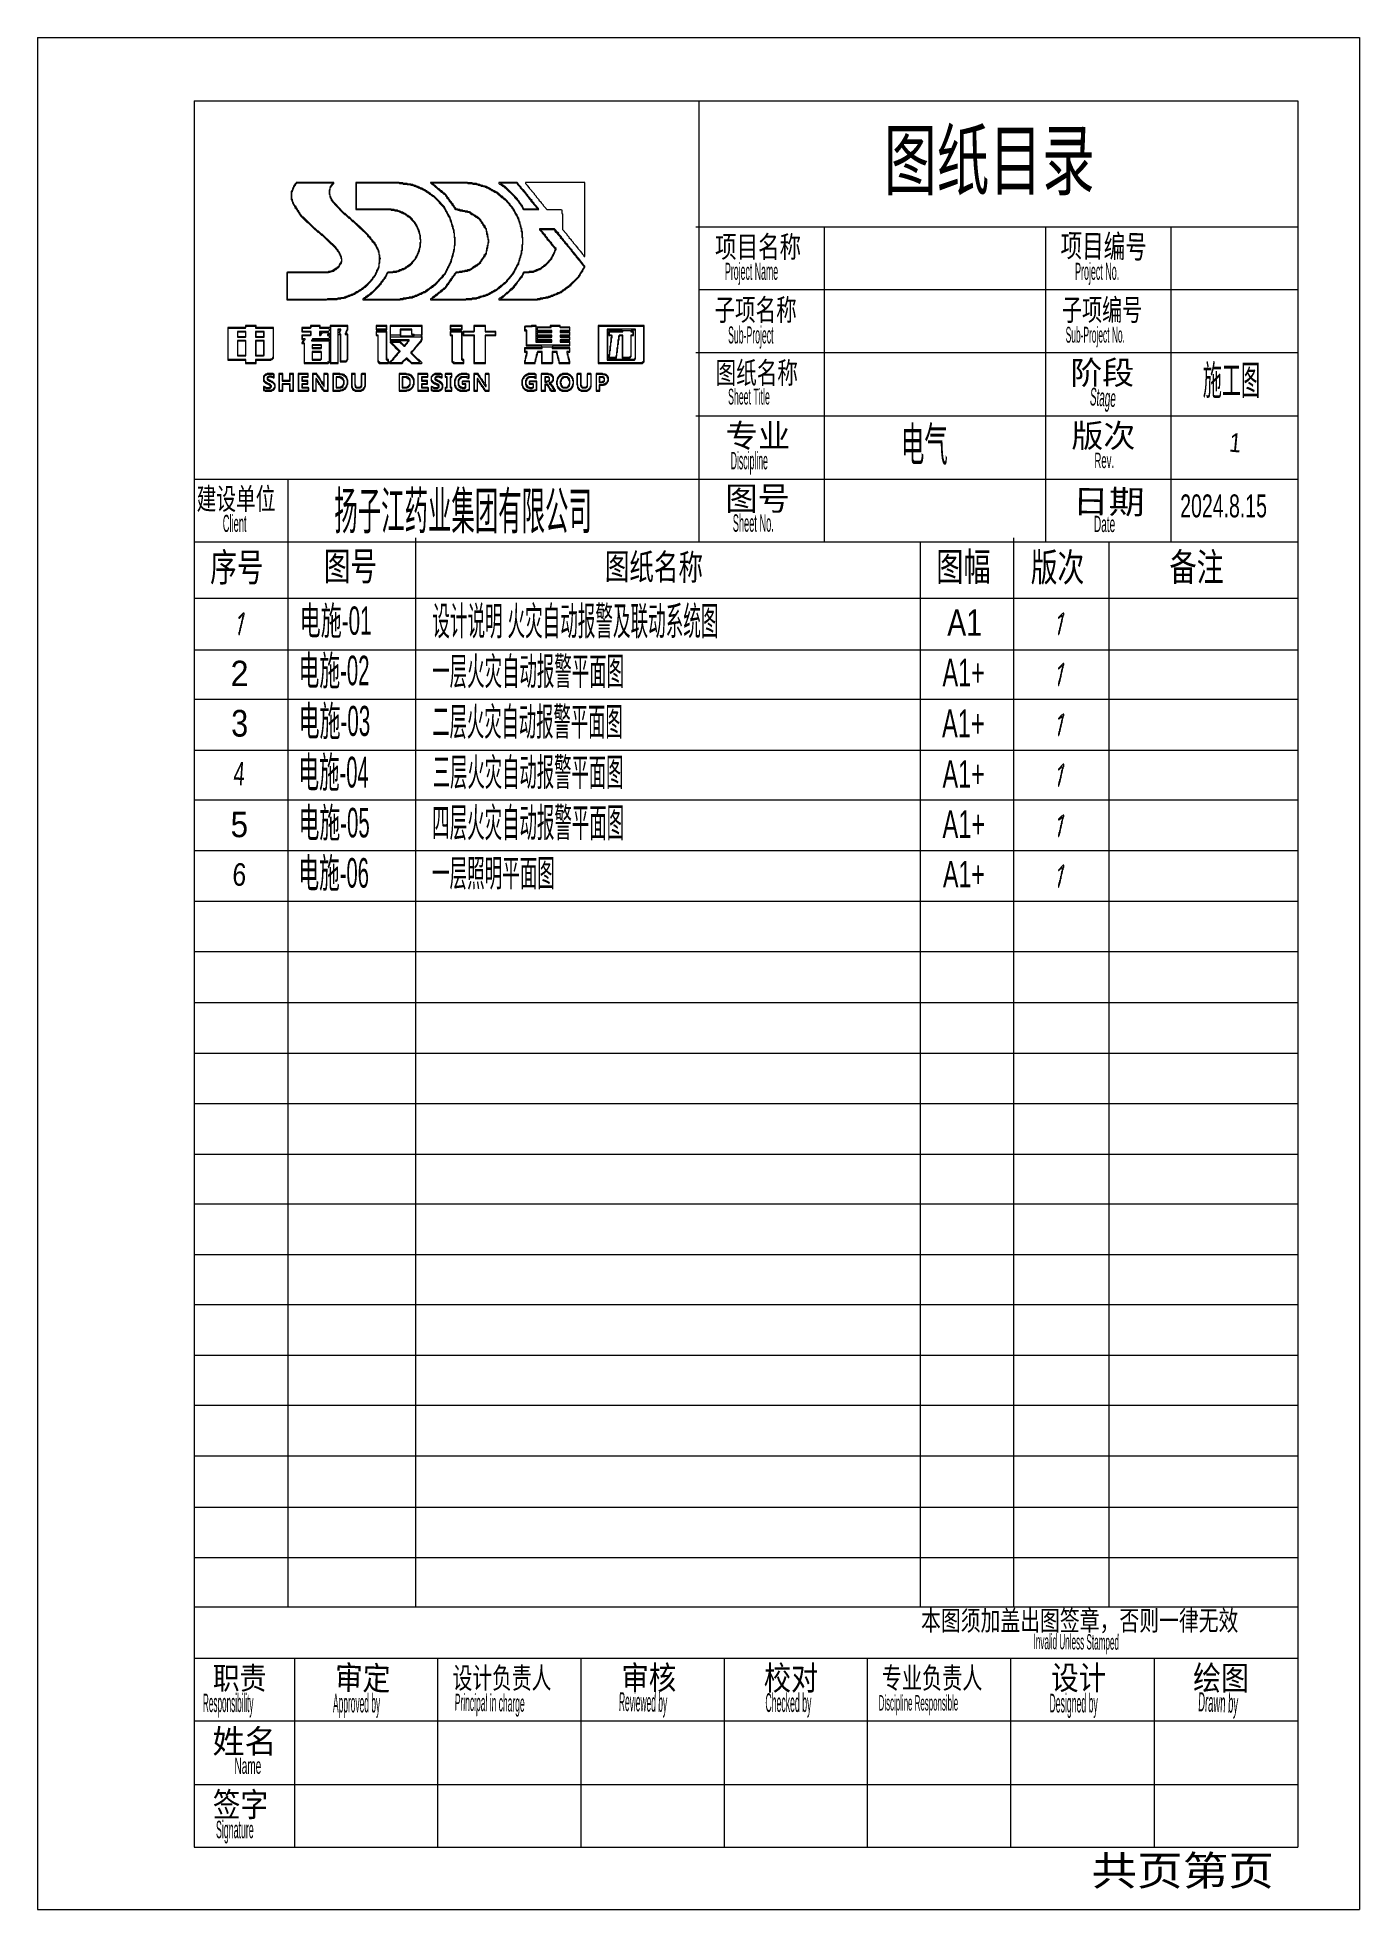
# Model space of a CAD drawing. Header units: millimetres. Extents: x 10 to 220, y 12 to 309.
import ezdxf

# ---------------------------------------------------------------- set-up
doc = ezdxf.new("R2010")
doc.units = ezdxf.units.MM
for name, color, linetype, lineweight in [('PAGE_001_OCR_TEXT', 6, 'CONTINUOUS', 0), ('PAGE_001_TRACE_CURVE', 6, 'CONTINUOUS', 0), ('PAGE_001_TRACE_STRAIGHT', 5, 'CONTINUOUS', 0), ('PAGE_001_TRACE_TEXT_SYMBOL', 6, 'CONTINUOUS', 0)]:
    doc.layers.add(name, color=color, linetype=linetype, lineweight=lineweight)
doc.styles.add('wqy-unicode', font='wqy-unicode')

msp = doc.modelspace()

# ---------------------------------------------------------------- texts
at = {"layer": 'PAGE_001_OCR_TEXT', "color": 6, "style": 'wqy-unicode'}
for s, height, width, p in [('图纸目录', 9.178, 0.667122, (144.28, 284.57)), ('项目名称', 3.433, 0.72845, (117.49, 273.68)), ('Project Name', 2.707, 0.384638, (119.06, 270.15)), ('Project No.', 2.707, 0.390604, (174.58, 270.15)), ('子项名称', 3.433, 0.696174, (117.4, 263.69)), ('子项编号', 3.433, 0.678657, (172.51, 263.69)), ('Sub-Project', 2.707, 0.380965, (119.56, 260.07)), ('Sub-Project No.', 2.509, 0.396667, (173.09, 260.2)), ('图纸名称', 3.433, 0.697493, (117.57, 253.7)), ('阶段', 3.697, 1.002303, (173.83, 253.59)), ('施工图', 4.688, 0.474609, (194.82, 251.92)), ('Sheet Title', 2.509, 0.413107, (119.56, 250.39)), ('专业', 3.697, 1.018077, (119.15, 243.6)), ('电气', 5.414, 0.503834, (146.96, 241.4)), ('版次', 3.697, 1.004057, (174, 243.6)), ('Discipline', 2.773, 0.371911, (119.97, 240.11)), ('Rev.', 2.443, 0.463382, (177.65, 240.3)), ('建设单位', 3.433, 0.667036, (35.28, 233.73)), ('图号', 3.763, 0.992719, (119.14, 233.62)), ('扬子江药业集团有限公司', 5.9423, 0.458132, (57.11, 230.59)), ('2024.8.15', 3.631, 0.636726, (191.25, 232.5)), ('Client', 2.707, 0.407492, (39.43, 230.19)), ('Sheet No.', 2.773, 0.394683, (120.3, 230.21)), ('Date', 2.575, 0.463951, (177.57, 230.17)), ('序号', 4.49, 0.690746, (37.43, 222.34)), ('图号', 4.49, 0.687414, (55.46, 222.51)), ('图幅', 4.49, 0.704686, (152.56, 222.43)), ('版次', 4.49, 0.692941, (167.55, 222.34)), ('备注', 4.424, 0.712687, (189.56, 222.41)), ('电施-01', 4.49, 0.545536, (51.61, 213.88)), ('设计说明 火灾自动报警及联动系统图', 4.5558, 0.448705, (72.66, 213.81)), ('A1', 4.16, 0.80996, (154.31, 213.73)), ('电施-02', 4.688, 0.514584, (51.45, 205.88)), ('一层火灾自动报警平面图', 4.4237, 0.458098, (72.65, 205.91)), ('2', 4.03, 0.949612, (40.67, 205.74)), ('A1+', 4.358, 0.635879, (153.56, 205.72)), ('3', 4.23, 0.856974, (40.76, 197.74)), ('电施-03', 4.754, 0.512725, (51.45, 197.85)), ('二层火灾自动报警平面图', 4.4897, 0.448273, (72.65, 197.88)), ('A1+', 4.424, 0.633124, (153.48, 197.61)), ('电施-04', 4.886, 0.487911, (51.45, 189.66)), ('三层火灾自动报警平面图', 4.4237, 0.455467, (72.73, 189.91)), ('A1+', 4.358, 0.635879, (153.56, 189.64)), ('电施-05', 4.688, 0.51635, (51.45, 181.75)), ('四层火灾自动报警平面图', 4.6218, 0.438897, (72.65, 181.82)), ('5', 4.03, 0.925848, (40.67, 181.79)), ('A1+', 4.358, 0.642716, (153.56, 181.68)), ('电施-06', 4.688, 0.510974, (51.44, 173.79)), ('一层照明平面图', 4.292, 0.475408, (72.61, 173.97)), ('A1+', 4.16, 0.658996, (153.64, 173.86)), ('本图须加盖出图签章，否则一律无效', 3.1692, 0.727641, (150.15, 56)), ('职责', 3.565, 0.872592, (37.86, 46.68)), ('设计负责人', 3.367, 0.682184, (75.87, 46.81)), ('审核', 3.763, 0.850687, (102.62, 46.64)), ('校对', 3.829, 0.825954, (125.23, 46.56)), ('专业负责人', 3.367, 0.694717, (143.93, 46.81)), ('设计', 3.763, 0.851982, (170.77, 46.64)), ('绘图', 3.829, 0.848351, (193.29, 46.56)), ('Responsibility', 2.9051, 0.334398, (36.28, 43.08)), ('Approved by', 2.9711, 0.335182, (56.91, 43.01)), ('Checked by', 2.971, 0.347757, (125.47, 43.09)), ('Discipline Responsible', 2.4429, 0.383749, (143.43, 43.32)), ('Designed by', 2.9711, 0.346779, (170.52, 43.01)), ('姓名', 3.763, 0.991287, (37.79, 36.56)), ('Name', 2.575, 0.463625, (41.28, 33.28)), ('签字', 3.829, 0.837504, (37.86, 26.5)), ('Signature', 2.773, 0.37634, (38.36, 23.07)), ('共页第页', 4.688, 1.131193, (177.18, 15.59))]:
    msp.add_text(s, height=height, dxfattribs=dict(at, width=width)).set_placement(p)
for s, height, rotation, width, p in [('项目编号', 3.632, -0.9495, 0.690122, (172.26, 273.8)), ('Stage', 2.813, -4.1442, 0.418473, (176.86, 250.27)), ('1', 2.98, -5.4398, 0.842183, (198.93, 242.94)), ('日期', 3.764, -0.8184, 1.109651, (174.19, 233.2)), ('图纸名称', 4.094, -0.5405, 0.696675, (100, 222.68)), ('4', 3.71, -3.8137, 0.635498, (41.05, 190.1)), ('6', 3.57, -3.3661, 0.823315, (40.87, 174.16)), ('Invalid Unless Stamped', 2.4434, -0.4896, 0.394538, (167.99, 53.06)), ('审定', 3.764, -1.4201, 0.858422, (57.17, 46.72)), ('Principal in charge', 2.7074, -0.8302, 0.37233, (76.2, 43.29)), ('Reviewed by', 2.9719, -1.3425, 0.336135, (102.22, 43.26)), ('Drawn by', 3.04, -2.2677, 0.368177, (194.06, 43.19))]:
    msp.add_text(s, height=height, rotation=rotation, dxfattribs=dict(at, width=width)).set_placement(p)

# ---------------------------------------------------------------- linework, layer by layer
at = {"layer": 'PAGE_001_TRACE_CURVE', "color": 6}
for points in [[(51.05, 285.6), (51.05, 285.52), (50.88, 285.35), (50.88, 285.26), (50.71, 285.09), (50.71, 285.01), (50.62, 284.93), (50.62, 284.84), (50.54, 284.76), (50.54, 284.67), (50.46, 284.59), (50.46, 284.42), (50.37, 284.33), (50.37, 284.25), (50.29, 284.16), (50.29, 282.89), (50.37, 282.81), (50.37, 282.64), (50.46, 282.56), (50.46, 282.39), (50.54, 282.3), (50.54, 282.22), (50.62, 282.13), (50.62, 282.05), (50.79, 281.88), (50.79, 281.79), (50.88, 281.71), (50.88, 281.62), (51.05, 281.45), (51.05, 281.37), (51.22, 281.2), (51.22, 281.12), (51.39, 280.95), (51.39, 280.86), (51.56, 280.69), (51.56, 280.61), (51.72, 280.44), (51.72, 280.35), (52.83, 279.25), (52.91, 279.25), (54.01, 278.15), (54.1, 278.15), (54.52, 277.73), (54.6, 277.73), (55.11, 277.22), (55.2, 277.22), (56.55, 275.87), (56.64, 275.87), (57.31, 275.19), (57.31, 275.11), (57.57, 274.85), (57.57, 274.77), (57.82, 274.51), (57.82, 274.43), (57.9, 274.34), (57.9, 274.26), (57.99, 274.17), (57.99, 274.09), (58.07, 274.01), (58.07, 273.92), (58.16, 273.84), (58.16, 273.58), (58.24, 273.5), (58.24, 273.07)], [(50.54, 284.33), (50.54, 284.5), (50.62, 284.59), (50.62, 284.67), (50.71, 284.76), (50.71, 284.84), (50.79, 284.93), (50.79, 285.01), (50.96, 285.18), (50.96, 285.26), (51.22, 285.52)], [(56.64, 283.06), (56.64, 283.15), (56.55, 283.23), (56.55, 283.32), (56.47, 283.4), (56.47, 283.66), (56.38, 283.74), (56.38, 284.33), (56.47, 284.42), (56.47, 284.76), (56.8, 285.09), (56.8, 285.18), (57.06, 285.43), (57.06, 285.6), (51.05, 285.6)], [(51.22, 285.52), (56.8, 285.52), (56.89, 285.43), (56.64, 285.18), (56.64, 285.09), (56.47, 284.93), (56.47, 284.84), (56.38, 284.76), (56.38, 284.5), (56.3, 284.42), (56.3, 283.74), (56.38, 283.66), (56.38, 283.32), (56.47, 283.23), (56.47, 283.15), (56.55, 283.06), (56.55, 282.98), (56.64, 282.89), (56.64, 282.81), (56.8, 282.64), (56.8, 282.56), (57.14, 282.22), (57.14, 282.13), (58.75, 280.52), (58.84, 280.52), (59.43, 279.93), (59.51, 279.93), (60.02, 279.42), (60.11, 279.42), (61.21, 278.32), (61.29, 278.32), (62.39, 277.22), (62.39, 277.14), (62.73, 276.8), (62.73, 276.71), (63.07, 276.38), (63.07, 276.29), (63.41, 275.95), (63.41, 275.87), (63.66, 275.61), (63.66, 275.53), (63.75, 275.44), (63.75, 275.36), (63.83, 275.28), (63.83, 275.19), (63.92, 275.11), (63.92, 275.02), (64, 274.94), (64, 274.85), (64.08, 274.77), (64.08, 274.6), (64.17, 274.51), (64.17, 274.17), (64.25, 274.09), (64.25, 272.91), (64.17, 272.82), (64.17, 272.23), (64.08, 272.14), (64.08, 272.06), (64, 271.97), (64, 271.89), (63.92, 271.8), (63.92, 271.72), (63.83, 271.64)], [(60.53, 285.6), (60.53, 281.29), (66.03, 281.29), (66.12, 281.2), (66.62, 281.2), (66.71, 281.12), (67.05, 281.12), (67.13, 281.03), (67.3, 281.03), (67.39, 280.95), (67.47, 280.95), (67.56, 280.86), (67.64, 280.86), (67.73, 280.78), (67.89, 280.78), (67.98, 280.69), (68.06, 280.69), (68.15, 280.61), (68.23, 280.61), (68.4, 280.44), (68.49, 280.44), (68.74, 280.18), (68.83, 280.18), (68.99, 280.02), (69.08, 280.02), (69.25, 279.85), (69.25, 279.76), (69.84, 279.17), (69.84, 279.08), (70.01, 278.92), (70.01, 278.83), (70.1, 278.75), (70.1, 278.66), (70.18, 278.58), (70.18, 278.49), (70.26, 278.41), (70.26, 278.32), (70.35, 278.24), (70.35, 278.15), (70.43, 278.07), (70.43, 277.9), (70.52, 277.81), (70.52, 277.56), (70.6, 277.48), (70.6, 277.31), (70.69, 277.22), (70.69, 276.63), (70.77, 276.55), (70.77, 276.12), (70.69, 276.04), (70.69, 275.44), (70.6, 275.36), (70.6, 275.11), (70.52, 275.02), (70.52, 274.77), (70.43, 274.68), (70.43, 274.51), (70.35, 274.43), (70.35, 274.34), (70.26, 274.26), (70.26, 274.17), (70.18, 274.09), (70.18, 274.01), (70.1, 273.92)], [(71.28, 284.5), (71.2, 284.59), (71.11, 284.59), (71.03, 284.67), (70.86, 284.67), (70.77, 284.76), (70.69, 284.76), (70.6, 284.84), (70.52, 284.84), (70.43, 284.93), (70.26, 284.93), (70.18, 285.01), (70.1, 285.01), (70.01, 285.09), (69.84, 285.09), (69.76, 285.18), (69.67, 285.18), (69.59, 285.26), (69.33, 285.26), (69.25, 285.35), (68.74, 285.35), (68.66, 285.43), (68.06, 285.43), (67.98, 285.52), (67.47, 285.52), (67.39, 285.6), (60.53, 285.6)], [(60.61, 285.43), (60.7, 285.52), (67.39, 285.52), (67.47, 285.43), (67.98, 285.43), (68.06, 285.35), (68.57, 285.35), (68.66, 285.26), (69.16, 285.26), (69.25, 285.18), (69.5, 285.18), (69.59, 285.09), (69.67, 285.09), (69.76, 285.01), (69.93, 285.01), (70.01, 284.93), (70.1, 284.93), (70.18, 284.84), (70.35, 284.84), (70.43, 284.76), (70.52, 284.76), (70.6, 284.67), (70.69, 284.67), (70.77, 284.59), (70.94, 284.59), (71.03, 284.5), (71.11, 284.5), (71.2, 284.42), (71.28, 284.42), (71.37, 284.33), (71.45, 284.33), (71.62, 284.16), (71.7, 284.16), (71.87, 283.99), (71.96, 283.99), (72.21, 283.74), (72.3, 283.74), (72.47, 283.57), (72.55, 283.57), (72.72, 283.4), (72.8, 283.4), (73.74, 282.47), (73.74, 282.39), (74.5, 281.62), (74.5, 281.54), (74.58, 281.45), (74.58, 281.37), (74.67, 281.29), (74.67, 281.2), (74.75, 281.12), (74.75, 281.03), (74.92, 280.86), (74.92, 280.78), (75.01, 280.69), (75.01, 280.61), (75.09, 280.52), (75.09, 280.44), (75.17, 280.35), (75.17, 280.27), (75.34, 280.1), (75.34, 280.02), (75.43, 279.93), (75.43, 279.76), (75.51, 279.68)], [(69.5, 279.68), (69.5, 279.76), (69.08, 280.18), (68.99, 280.18), (68.83, 280.35), (68.74, 280.35), (68.57, 280.52), (68.49, 280.52), (68.32, 280.69), (68.23, 280.69), (68.15, 280.78), (68.06, 280.78), (67.98, 280.86), (67.81, 280.86), (67.73, 280.95), (67.64, 280.95), (67.56, 281.03), (67.39, 281.03), (67.3, 281.12), (67.22, 281.12), (67.13, 281.2), (66.71, 281.2), (66.62, 281.29), (66.2, 281.29), (66.12, 281.37), (60.7, 281.37), (60.61, 281.45), (60.61, 285.43)], [(72.38, 285.6), (72.38, 285.52), (72.64, 285.26), (72.72, 285.26), (73.14, 284.84), (73.23, 284.84), (73.57, 284.5), (73.65, 284.5), (74.07, 284.08), (74.16, 284.08), (74.5, 283.74), (74.58, 283.74), (74.75, 283.57), (74.75, 283.49), (74.92, 283.32), (74.92, 283.23), (75.17, 282.98), (75.17, 282.89), (75.34, 282.72), (75.34, 282.64), (75.6, 282.39), (75.6, 282.3), (75.77, 282.13), (75.77, 282.05), (76.02, 281.79), (76.02, 281.71), (76.19, 281.54), (76.19, 281.45), (76.36, 281.29), (76.61, 281.29), (76.7, 281.2), (76.95, 281.2), (77.04, 281.12), (77.38, 281.12), (77.46, 281.03), (77.8, 281.03), (77.88, 280.95), (78.14, 280.95), (78.22, 280.86), (78.48, 280.86), (78.65, 280.69), (78.73, 280.69), (78.9, 280.52), (78.98, 280.52), (79.07, 280.44), (79.15, 280.44), (79.32, 280.27), (79.41, 280.27), (79.58, 280.1), (79.66, 280.1), (79.83, 279.93), (79.92, 279.93), (80.25, 279.59), (80.25, 279.51), (80.42, 279.34), (80.42, 279.25), (80.59, 279.08), (80.59, 279), (80.68, 278.92), (80.68, 278.83), (80.85, 278.66), (80.85, 278.58), (81.02, 278.41), (81.02, 278.32)], [(85.84, 280.86), (85.76, 280.95), (85.76, 281.03), (85.67, 281.12), (85.67, 281.2), (85.59, 281.29), (85.59, 281.37), (85.42, 281.54), (85.42, 281.62), (84.99, 282.05), (84.99, 282.13), (84.57, 282.56), (84.57, 282.64), (84.15, 283.06), (84.06, 283.06), (83.73, 283.4), (83.64, 283.4), (83.22, 283.82), (83.13, 283.82), (82.88, 284.08), (82.79, 284.08), (82.71, 284.16), (82.62, 284.16), (82.54, 284.25), (82.46, 284.25), (82.37, 284.33), (82.29, 284.33), (82.2, 284.42), (82.12, 284.42), (81.95, 284.59), (81.86, 284.59), (81.78, 284.67), (81.69, 284.67), (81.61, 284.76), (81.52, 284.76), (81.44, 284.84), (81.35, 284.84), (81.27, 284.93), (81.1, 284.93), (81.02, 285.01), (80.76, 285.01), (80.68, 285.09), (80.51, 285.09), (80.42, 285.18), (80.25, 285.18), (80.17, 285.26), (80, 285.26), (79.92, 285.35), (79.75, 285.35), (79.66, 285.43), (79.07, 285.43), (78.98, 285.52), (78.31, 285.52), (78.22, 285.6), (72.38, 285.6)], [(72.64, 285.43), (72.72, 285.52), (78.22, 285.52), (78.31, 285.43), (78.98, 285.43), (79.07, 285.35), (79.58, 285.35), (79.66, 285.26), (79.83, 285.26), (79.92, 285.18), (80.08, 285.18), (80.17, 285.09), (80.34, 285.09), (80.42, 285.01), (80.68, 285.01), (80.76, 284.93), (80.93, 284.93), (81.02, 284.84), (81.19, 284.84), (81.27, 284.76), (81.35, 284.76), (81.44, 284.67), (81.52, 284.67), (81.61, 284.59), (81.69, 284.59), (81.78, 284.5), (81.86, 284.5), (82.03, 284.33), (82.12, 284.33), (82.2, 284.25), (82.29, 284.25), (82.37, 284.16), (82.46, 284.16), (82.54, 284.08), (82.62, 284.08), (82.71, 283.99), (82.79, 283.99), (83.13, 283.66), (83.22, 283.66), (83.64, 283.23), (83.73, 283.23), (84.06, 282.89), (84.15, 282.89), (84.4, 282.64), (84.4, 282.56), (84.83, 282.13), (84.83, 282.05), (85.25, 281.62), (85.25, 281.54), (85.5, 281.29), (85.5, 281.2), (85.59, 281.12), (85.59, 281.03), (85.67, 280.95), (85.67, 280.86), (85.76, 280.78), (85.76, 280.69), (85.84, 280.61), (85.84, 280.52), (85.93, 280.44), (85.93, 280.35), (86.1, 280.18), (86.1, 280.1), (86.18, 280.02)], [(80.34, 279.59), (80.34, 279.68), (80, 280.02), (79.92, 280.02), (79.75, 280.18), (79.66, 280.18), (79.49, 280.35), (79.41, 280.35), (79.24, 280.52), (79.15, 280.52), (78.98, 280.69), (78.9, 280.69), (78.73, 280.86), (78.65, 280.86), (78.56, 280.95), (78.31, 280.95), (78.22, 281.03), (77.88, 281.03), (77.8, 281.12), (77.55, 281.12), (77.46, 281.2), (77.12, 281.2), (77.04, 281.29), (76.78, 281.29), (76.7, 281.37), (76.44, 281.37), (76.36, 281.45), (76.36, 281.54), (76.11, 281.79), (76.11, 281.88), (75.94, 282.05), (75.94, 282.13), (75.68, 282.39), (75.68, 282.47), (75.51, 282.64), (75.51, 282.72), (75.26, 282.98), (75.26, 283.06), (75.09, 283.23), (75.09, 283.32), (74.84, 283.57), (74.84, 283.66), (74.58, 283.91), (74.5, 283.91), (74.16, 284.25), (74.07, 284.25), (73.74, 284.59), (73.65, 284.59), (73.23, 285.01), (73.14, 285.01), (72.8, 285.35), (72.72, 285.35), (72.64, 285.43)], [(57.4, 271.8), (57.65, 272.06), (57.74, 272.06), (57.9, 272.23), (57.9, 272.31), (57.99, 272.4), (57.99, 272.48), (58.07, 272.57), (58.07, 272.65), (58.24, 272.82), (58.24, 272.91), (58.33, 272.99), (58.33, 273.5), (58.24, 273.58), (58.24, 273.84), (58.16, 273.92), (58.16, 274.09), (58.07, 274.17), (58.07, 274.26), (57.99, 274.34), (57.99, 274.43), (57.9, 274.51), (57.9, 274.6), (57.74, 274.77), (57.74, 274.85), (57.4, 275.19), (57.4, 275.28), (56.04, 276.63), (55.96, 276.63), (55.2, 277.39), (55.11, 277.39), (54.6, 277.9), (54.52, 277.9), (54.1, 278.32), (54.01, 278.32), (52.23, 280.1), (52.15, 280.1), (51.81, 280.44), (51.81, 280.52), (51.64, 280.69), (51.64, 280.78), (51.47, 280.95), (51.47, 281.03), (51.3, 281.2), (51.3, 281.29), (51.22, 281.37), (51.22, 281.45), (51.05, 281.62), (51.05, 281.71), (50.88, 281.88), (50.88, 281.96), (50.71, 282.13), (50.71, 282.22), (50.62, 282.3), (50.62, 282.39), (50.54, 282.47), (50.54, 282.64), (50.46, 282.72), (50.46, 282.89), (50.37, 282.98), (50.37, 284.08), (50.46, 284.16), (50.46, 284.25), (50.54, 284.33)], [(62.98, 270.03), (63.24, 270.28), (63.24, 270.37), (63.49, 270.62), (63.49, 270.7), (63.66, 270.87), (63.66, 270.96), (63.75, 271.04), (63.75, 271.13), (63.83, 271.21), (63.83, 271.3), (63.92, 271.38), (63.92, 271.55), (64, 271.64), (64, 271.72), (64.08, 271.8), (64.08, 271.89), (64.17, 271.97), (64.17, 272.06), (64.25, 272.14), (64.25, 272.74), (64.34, 272.82), (64.34, 273.41), (64.42, 273.5), (64.42, 273.58), (64.34, 273.67), (64.34, 274.09), (64.25, 274.17), (64.25, 274.6), (64.17, 274.68), (64.17, 274.85), (64.08, 274.94), (64.08, 275.02), (64, 275.11), (64, 275.19), (63.92, 275.28), (63.92, 275.36), (63.83, 275.44), (63.83, 275.53), (63.75, 275.61), (63.75, 275.7), (63.58, 275.87), (63.58, 275.95), (63.24, 276.29), (63.24, 276.38), (62.9, 276.71), (62.9, 276.8), (62.56, 277.14), (62.56, 277.22), (61.12, 278.66), (61.04, 278.66), (60.11, 279.59), (60.02, 279.59), (59.51, 280.1), (59.43, 280.1), (58.84, 280.69), (58.75, 280.69), (57.57, 281.88), (57.57, 281.96), (56.89, 282.64), (56.89, 282.72), (56.72, 282.89), (56.72, 282.98), (56.64, 283.06)], [(75.85, 273.67), (75.85, 273.84), (75.94, 273.92), (75.94, 274.17), (76.02, 274.26), (76.02, 274.51), (76.11, 274.6), (76.11, 274.85), (76.19, 274.94), (76.19, 275.53), (76.28, 275.61), (76.28, 276.88), (76.19, 276.97), (76.19, 277.56), (76.11, 277.65), (76.11, 278.07), (76.02, 278.15), (76.02, 278.32), (75.94, 278.41), (75.94, 278.66), (75.85, 278.75), (75.85, 278.92), (75.77, 279), (75.77, 279.17), (75.68, 279.25), (75.68, 279.51), (75.6, 279.59), (75.6, 279.76), (75.51, 279.85), (75.51, 280.02), (75.43, 280.1), (75.43, 280.18), (75.26, 280.35), (75.26, 280.44), (75.17, 280.52), (75.17, 280.61), (75.09, 280.69), (75.09, 280.78), (75.01, 280.86), (75.01, 280.95), (74.84, 281.12), (74.84, 281.2), (74.75, 281.29), (74.75, 281.37), (74.67, 281.45), (74.67, 281.54), (74.58, 281.62), (74.58, 281.71), (73.99, 282.3), (73.99, 282.39), (72.89, 283.49), (72.8, 283.49), (72.64, 283.66), (72.55, 283.66), (72.38, 283.82), (72.3, 283.82), (72.04, 284.08), (71.96, 284.08), (71.79, 284.25), (71.7, 284.25), (71.53, 284.42), (71.45, 284.42), (71.37, 284.5), (71.28, 284.5)], [(66.96, 271.38), (67.05, 271.47), (67.3, 271.47), (67.39, 271.55), (67.47, 271.55), (67.56, 271.64), (67.73, 271.64), (67.81, 271.72), (67.89, 271.72), (67.98, 271.8), (68.15, 271.8), (68.23, 271.89), (68.32, 271.89), (68.49, 272.06), (68.57, 272.06), (68.74, 272.23), (68.83, 272.23), (68.99, 272.4), (69.08, 272.4), (69.5, 272.82), (69.5, 272.91), (70.01, 273.41), (70.01, 273.5), (70.1, 273.58), (70.1, 273.67), (70.18, 273.75), (70.18, 273.84), (70.26, 273.92), (70.26, 274.01), (70.35, 274.09), (70.35, 274.17), (70.43, 274.26), (70.43, 274.34), (70.52, 274.43), (70.52, 274.6), (70.6, 274.68), (70.6, 274.94), (70.69, 275.02), (70.69, 275.28), (70.77, 275.36), (70.77, 275.95), (70.86, 276.04), (70.86, 276.55), (70.77, 276.63), (70.77, 277.22), (70.69, 277.31), (70.69, 277.56), (70.6, 277.65), (70.6, 277.9), (70.52, 277.98), (70.52, 278.15), (70.43, 278.24), (70.43, 278.32), (70.35, 278.41), (70.35, 278.49), (70.26, 278.58), (70.26, 278.66), (70.18, 278.75), (70.18, 278.83), (70.1, 278.92), (70.1, 279), (69.93, 279.17), (69.93, 279.25), (69.5, 279.68)], [(75.51, 279.68), (75.51, 279.51), (75.6, 279.42), (75.6, 279.25), (75.68, 279.17), (75.68, 278.92), (75.77, 278.83), (75.77, 278.66), (75.85, 278.58), (75.85, 278.32), (75.94, 278.24), (75.94, 278.07), (76.02, 277.98), (76.02, 277.65), (76.11, 277.56), (76.11, 276.88), (76.19, 276.8), (76.19, 275.61), (76.11, 275.53), (76.11, 275.02), (76.02, 274.94), (76.02, 274.68), (75.94, 274.6), (75.94, 274.34), (75.85, 274.26), (75.85, 274.01), (75.77, 273.92), (75.77, 273.67), (75.68, 273.58), (75.68, 273.41), (75.6, 273.33), (75.6, 273.07), (75.51, 272.99), (75.51, 272.91), (75.43, 272.82), (75.43, 272.74), (75.34, 272.65), (75.34, 272.57), (75.26, 272.48), (75.26, 272.4), (75.17, 272.31), (75.17, 272.23), (75.09, 272.14), (75.09, 272.06), (75.01, 271.97), (75.01, 271.89), (74.92, 271.8), (74.92, 271.72), (74.84, 271.64), (74.84, 271.55), (74.75, 271.47), (74.75, 271.38), (74.67, 271.3), (74.67, 271.21), (74.24, 270.79), (74.24, 270.7), (73.65, 270.11), (73.65, 270.03), (72.97, 269.35), (72.89, 269.35), (72.72, 269.18), (72.64, 269.18), (72.38, 268.93), (72.3, 268.93)], [(76.28, 271.04), (76.53, 271.3), (76.87, 271.3), (76.95, 271.38), (77.38, 271.38), (77.46, 271.47), (77.8, 271.47), (77.88, 271.55), (78.22, 271.55), (78.31, 271.64), (78.56, 271.64), (78.65, 271.72), (78.73, 271.72), (78.9, 271.89), (78.98, 271.89), (79.15, 272.06), (79.24, 272.06), (79.41, 272.23), (79.49, 272.23), (79.66, 272.4), (79.75, 272.4), (79.92, 272.57), (80, 272.57), (80.34, 272.91), (80.34, 272.99), (80.51, 273.16), (80.51, 273.24), (80.68, 273.41), (80.68, 273.5), (80.85, 273.67), (80.85, 273.75), (81.02, 273.92), (81.02, 274.01), (81.19, 274.17), (81.19, 274.26), (81.27, 274.34), (81.27, 274.68), (81.35, 274.77), (81.35, 275.11), (81.44, 275.19), (81.44, 275.53), (81.52, 275.61), (81.52, 275.95), (81.61, 276.04), (81.61, 276.55), (81.52, 276.63), (81.52, 276.97), (81.44, 277.05), (81.44, 277.39), (81.35, 277.48), (81.35, 277.81), (81.27, 277.9), (81.27, 278.24), (81.1, 278.41), (81.1, 278.49), (81.02, 278.58), (81.02, 278.66), (80.85, 278.83), (80.85, 278.92), (80.68, 279.08), (80.68, 279.17), (80.51, 279.34), (80.51, 279.42), (80.34, 279.59)], [(86.18, 280.02), (86.18, 279.93), (86.26, 279.85), (86.26, 279.68), (86.35, 279.59), (86.35, 279.42), (86.43, 279.34), (86.43, 279.17), (86.52, 279.08), (86.52, 278.92), (86.6, 278.83), (86.6, 278.58), (86.69, 278.49), (86.69, 278.32), (86.77, 278.24), (86.77, 277.81), (86.86, 277.73), (86.86, 276.88), (86.94, 276.8), (86.94, 275.78), (86.86, 275.7), (86.86, 274.85), (86.77, 274.77), (86.77, 274.34), (86.69, 274.26), (86.69, 274.09), (86.6, 274.01), (86.6, 273.84), (86.52, 273.75), (86.52, 273.58), (86.43, 273.5), (86.43, 273.33), (86.35, 273.24), (86.35, 272.99), (86.26, 272.91), (86.26, 272.74), (86.1, 272.57), (86.1, 272.48), (86.01, 272.4), (86.01, 272.31), (85.93, 272.23), (85.93, 272.14), (85.84, 272.06), (85.84, 271.97), (85.76, 271.89), (85.76, 271.8), (85.67, 271.72), (85.67, 271.64), (85.59, 271.55), (85.59, 271.47), (85.5, 271.38), (85.5, 271.3), (85.33, 271.13), (85.33, 271.04), (84.83, 270.54), (84.83, 270.45), (84.4, 270.03), (84.4, 269.94), (84.15, 269.69), (84.06, 269.69), (83.64, 269.27), (83.56, 269.27), (83.22, 268.93), (83.13, 268.93)], [(84.99, 270.45), (84.99, 270.54), (85.5, 271.04), (85.5, 271.13), (85.59, 271.21), (85.59, 271.3), (85.67, 271.38), (85.67, 271.47), (85.76, 271.55), (85.76, 271.64), (85.84, 271.72), (85.84, 271.8), (85.93, 271.89), (85.93, 271.97), (86.01, 272.06), (86.01, 272.14), (86.1, 272.23), (86.1, 272.31), (86.18, 272.4), (86.18, 272.48), (86.35, 272.65), (86.35, 272.91), (86.43, 272.99), (86.43, 273.16), (86.52, 273.24), (86.52, 273.41), (86.6, 273.5), (86.6, 273.67), (86.69, 273.75), (86.69, 273.92), (86.77, 274.01), (86.77, 274.17), (86.86, 274.26), (86.86, 274.77), (86.94, 274.85), (86.94, 275.7), (87.03, 275.78), (87.03, 276.88), (86.94, 276.97), (86.94, 277.81), (86.86, 277.9), (86.86, 278.32), (86.77, 278.41), (86.77, 278.58), (86.69, 278.66), (86.69, 278.83), (86.6, 278.92), (86.6, 279.17), (86.52, 279.25), (86.52, 279.42), (86.43, 279.51), (86.43, 279.68), (86.35, 279.76), (86.35, 279.93), (86.26, 280.02), (86.26, 280.1), (86.18, 280.18), (86.18, 280.27), (86.1, 280.35), (86.1, 280.44), (85.93, 280.61), (85.93, 280.69), (85.84, 280.78), (85.84, 280.86)], [(81.02, 278.32), (81.19, 278.15), (81.19, 277.81), (81.27, 277.73), (81.27, 277.39), (81.35, 277.31), (81.35, 276.97), (81.44, 276.88), (81.44, 276.55), (81.52, 276.46), (81.52, 276.12), (81.44, 276.04), (81.44, 275.7), (81.35, 275.61), (81.35, 275.28), (81.27, 275.19), (81.27, 274.85), (81.19, 274.77), (81.19, 274.43), (81.02, 274.26), (81.02, 274.17), (80.85, 274.01), (80.85, 273.92), (80.76, 273.84), (80.76, 273.75), (80.59, 273.58), (80.59, 273.5), (80.42, 273.33), (80.42, 273.24), (80.25, 273.07), (80.25, 272.99), (79.92, 272.65), (79.83, 272.65), (79.66, 272.48), (79.58, 272.48), (79.41, 272.31), (79.32, 272.31), (79.15, 272.14), (79.07, 272.14), (78.9, 271.97), (78.81, 271.97), (78.65, 271.8), (78.56, 271.8), (78.48, 271.72), (78.22, 271.72), (78.14, 271.64), (77.8, 271.64), (77.71, 271.55), (77.38, 271.55), (77.29, 271.47), (76.95, 271.47), (76.87, 271.38), (76.36, 271.38), (76.36, 271.3), (76.11, 271.04), (76.11, 270.96), (75.94, 270.79), (75.94, 270.7), (75.77, 270.54), (75.77, 270.45), (75.51, 270.2), (75.51, 270.11), (75.34, 269.94), (75.34, 269.86)], [(70.1, 273.92), (70.1, 273.84), (70.01, 273.75), (70.01, 273.67), (69.93, 273.58), (69.93, 273.5), (69.33, 272.91), (69.33, 272.82), (68.99, 272.48), (68.91, 272.48), (68.74, 272.31), (68.66, 272.31), (68.49, 272.14), (68.4, 272.14), (68.23, 271.97), (68.15, 271.97), (68.06, 271.89), (67.89, 271.89), (67.81, 271.8), (67.73, 271.8), (67.64, 271.72), (67.47, 271.72), (67.39, 271.64), (67.3, 271.64), (67.22, 271.55), (66.96, 271.55), (66.88, 271.47), (66.46, 271.47), (66.37, 271.38), (65.61, 271.38), (65.44, 271.21), (65.44, 271.13), (65.35, 271.04), (65.35, 270.96), (65.27, 270.87), (65.27, 270.79), (65.19, 270.7), (65.19, 270.62), (65.02, 270.45), (65.02, 270.37), (64.76, 270.11), (64.76, 270.03), (64.51, 269.77), (64.51, 269.69), (64.25, 269.43), (64.25, 269.35), (63.07, 268.16), (62.98, 268.16), (62.56, 267.74), (62.48, 267.74), (62.22, 267.49), (62.14, 267.49), (61.97, 267.32), (61.88, 267.32), (61.71, 267.15), (61.63, 267.15), (61.63, 266.98), (67.56, 266.98), (67.64, 267.06), (68.06, 267.06), (68.15, 267.15), (68.49, 267.15), (68.57, 267.23), (68.99, 267.23)], [(68.99, 267.23), (69.08, 267.32), (69.5, 267.32), (69.59, 267.4), (69.76, 267.4), (69.84, 267.49), (69.93, 267.49), (70.01, 267.57), (70.18, 267.57), (70.26, 267.66), (70.35, 267.66), (70.43, 267.74), (70.52, 267.74), (70.6, 267.83), (70.69, 267.83), (70.77, 267.91), (70.94, 267.91), (71.03, 268), (71.11, 268), (71.2, 268.08), (71.28, 268.08), (71.37, 268.16), (71.53, 268.16), (71.7, 268.33), (71.79, 268.33), (72.04, 268.59), (72.13, 268.59), (72.38, 268.84), (72.47, 268.84), (72.64, 269.01), (72.72, 269.01), (72.97, 269.27), (73.06, 269.27), (73.82, 270.03), (73.82, 270.11), (74.41, 270.7), (74.41, 270.79), (74.75, 271.13), (74.75, 271.21), (74.84, 271.3), (74.84, 271.38), (74.92, 271.47), (74.92, 271.55), (75.01, 271.64), (75.01, 271.72), (75.09, 271.8), (75.09, 271.89), (75.17, 271.97), (75.17, 272.06), (75.26, 272.14), (75.26, 272.23), (75.34, 272.31), (75.34, 272.4), (75.43, 272.48), (75.43, 272.57), (75.51, 272.65), (75.51, 272.74), (75.6, 272.82), (75.6, 272.91), (75.68, 272.99), (75.68, 273.24), (75.77, 273.33), (75.77, 273.58), (75.85, 273.67)], [(58.24, 273.07), (58.16, 272.99), (58.16, 272.91), (57.99, 272.74), (57.99, 272.65), (57.9, 272.57), (57.9, 272.48), (57.82, 272.4), (57.82, 272.31), (57.65, 272.14), (57.57, 272.14), (57.4, 271.97), (57.31, 271.97), (57.06, 271.72), (56.97, 271.72), (56.89, 271.64), (56.8, 271.64), (56.72, 271.55), (56.55, 271.55), (56.47, 271.47), (56.21, 271.47), (56.13, 271.38), (49.69, 271.38), (49.61, 271.3), (49.61, 266.98), (55.87, 266.98), (55.96, 267.06), (57.57, 267.06), (57.65, 267.15), (58.16, 267.15), (58.24, 267.23), (58.67, 267.23), (58.75, 267.32), (58.92, 267.32), (59.01, 267.4), (59.17, 267.4), (59.26, 267.49), (59.34, 267.49), (59.43, 267.57), (59.6, 267.57), (59.68, 267.66), (59.77, 267.66), (59.85, 267.74), (60.02, 267.74), (60.11, 267.83), (60.19, 267.83), (60.28, 267.91), (60.36, 267.91), (60.44, 268), (60.53, 268), (60.7, 268.16), (60.78, 268.16), (60.87, 268.25), (60.95, 268.25), (61.12, 268.42), (61.21, 268.42), (61.29, 268.5), (61.38, 268.5), (61.55, 268.67), (61.63, 268.67), (61.97, 269.01), (62.05, 269.01), (62.98, 269.94), (62.98, 270.03)], [(63.83, 271.64), (63.83, 271.47), (63.75, 271.38), (63.75, 271.3), (63.66, 271.21), (63.66, 271.13), (63.58, 271.04), (63.58, 270.96), (63.41, 270.79), (63.41, 270.7), (63.15, 270.45), (63.15, 270.37), (62.9, 270.11), (62.9, 270.03), (62.14, 269.27), (62.05, 269.27), (61.55, 268.76), (61.46, 268.76), (61.29, 268.59), (61.21, 268.59), (61.12, 268.5), (61.04, 268.5), (60.87, 268.33), (60.78, 268.33), (60.7, 268.25), (60.61, 268.25), (60.44, 268.08), (60.36, 268.08), (60.28, 268), (60.19, 268), (60.11, 267.91), (60.02, 267.91), (59.94, 267.83), (59.77, 267.83), (59.68, 267.74), (59.6, 267.74), (59.51, 267.66), (59.34, 267.66), (59.26, 267.57), (59.17, 267.57), (59.09, 267.49), (58.92, 267.49), (58.84, 267.4), (58.67, 267.4), (58.58, 267.32), (58.16, 267.32), (58.07, 267.23), (57.65, 267.23), (57.57, 267.15), (56.04, 267.15), (55.96, 267.06), (49.78, 267.06), (49.69, 267.15), (49.69, 271.21), (49.78, 271.3), (56.21, 271.3), (56.3, 271.38), (56.47, 271.38), (56.55, 271.47), (56.8, 271.47), (56.89, 271.55), (57.06, 271.55), (57.31, 271.8), (57.4, 271.8)], [(72.3, 268.93), (72.04, 268.67), (71.96, 268.67), (71.79, 268.5), (71.7, 268.5), (71.45, 268.25), (71.28, 268.25), (71.2, 268.16), (71.11, 268.16), (71.03, 268.08), (70.94, 268.08), (70.86, 268), (70.69, 268), (70.6, 267.91), (70.52, 267.91), (70.43, 267.83), (70.35, 267.83), (70.26, 267.74), (70.18, 267.74), (70.1, 267.66), (69.93, 267.66), (69.84, 267.57), (69.76, 267.57), (69.67, 267.49), (69.5, 267.49), (69.42, 267.4), (68.99, 267.4), (68.91, 267.32), (68.57, 267.32), (68.49, 267.23), (68.06, 267.23), (67.98, 267.15), (67.56, 267.15), (67.47, 267.06), (61.97, 267.06), (61.88, 267.15), (61.97, 267.23), (62.05, 267.23), (62.22, 267.4), (62.31, 267.4), (62.48, 267.57), (62.56, 267.57), (62.81, 267.83), (62.9, 267.83), (64.34, 269.27), (64.34, 269.35), (64.59, 269.6), (64.59, 269.69), (64.85, 269.94), (64.85, 270.03), (65.1, 270.28), (65.1, 270.37), (65.27, 270.54), (65.27, 270.62), (65.35, 270.7), (65.35, 270.79), (65.44, 270.87), (65.44, 270.96), (65.52, 271.04), (65.52, 271.13), (65.69, 271.3), (66.37, 271.3), (66.46, 271.38), (66.96, 271.38)], [(75.34, 269.86), (75.17, 269.69), (75.17, 269.6), (74.92, 269.35), (74.92, 269.27), (74.75, 269.1), (74.75, 269.01), (74.58, 268.84), (74.5, 268.84), (74.16, 268.5), (74.07, 268.5), (73.74, 268.16), (73.65, 268.16), (73.31, 267.83), (73.23, 267.83), (72.89, 267.49), (72.8, 267.49), (72.47, 267.15), (72.38, 267.15), (72.38, 266.98), (77.97, 266.98), (78.05, 267.06), (78.9, 267.06), (78.98, 267.15), (79.66, 267.15), (79.75, 267.23), (79.92, 267.23), (80, 267.32), (80.17, 267.32), (80.25, 267.4), (80.42, 267.4), (80.51, 267.49), (80.76, 267.49), (80.85, 267.57), (81.02, 267.57), (81.1, 267.66), (81.27, 267.66), (81.35, 267.74), (81.44, 267.74), (81.52, 267.83), (81.61, 267.83), (81.69, 267.91), (81.78, 267.91), (81.86, 268), (81.95, 268), (82.03, 268.08), (82.12, 268.08), (82.29, 268.25), (82.37, 268.25), (82.46, 268.33), (82.54, 268.33), (82.62, 268.42), (82.71, 268.42), (82.79, 268.5), (82.88, 268.5), (83.13, 268.76), (83.22, 268.76), (83.56, 269.1), (83.64, 269.1), (84.06, 269.52), (84.15, 269.52), (84.57, 269.94), (84.57, 270.03), (84.99, 270.45)], [(83.13, 268.93), (82.79, 268.59), (82.71, 268.59), (82.62, 268.5), (82.54, 268.5), (82.46, 268.42), (82.37, 268.42), (82.29, 268.33), (82.2, 268.33), (82.12, 268.25), (82.03, 268.25), (81.86, 268.08), (81.78, 268.08), (81.69, 268), (81.61, 268), (81.52, 267.91), (81.44, 267.91), (81.35, 267.83), (81.27, 267.83), (81.19, 267.74), (81.02, 267.74), (80.93, 267.66), (80.76, 267.66), (80.68, 267.57), (80.51, 267.57), (80.42, 267.49), (80.17, 267.49), (80.08, 267.4), (79.92, 267.4), (79.83, 267.32), (79.66, 267.32), (79.58, 267.23), (78.98, 267.23), (78.9, 267.15), (78.05, 267.15), (77.97, 267.06), (72.72, 267.06), (72.64, 267.15), (72.89, 267.4), (72.97, 267.4), (73.31, 267.74), (73.4, 267.74), (73.74, 268.08), (73.82, 268.08), (74.07, 268.33), (74.16, 268.33), (74.5, 268.67), (74.58, 268.67), (74.84, 268.93), (74.84, 269.01), (75.09, 269.27), (75.09, 269.35), (75.26, 269.52), (75.26, 269.6), (75.43, 269.77), (75.43, 269.86), (75.68, 270.11), (75.68, 270.2), (75.85, 270.37), (75.85, 270.45), (76.02, 270.62), (76.02, 270.7), (76.28, 270.96), (76.28, 271.04)]]:
    msp.add_lwpolyline(points, dxfattribs=at)
at = {"layer": 'PAGE_001_TRACE_STRAIGHT', "color": 5}
for p, q in [((10.04, 308.59), (10.04, 11.76)), ((10.04, 308.59), (219.69, 308.59)), ((219.69, 308.59), (219.69, 11.76)), ((34.91, 298.52), (34.91, 21.64)), ((34.91, 298.52), (209.9, 298.52)), ((114.9, 298.52), (114.9, 228.61)), ((209.9, 298.52), (209.9, 21.64)), ((114.46, 278.57), (209.9, 278.57)), ((134.81, 278.57), (134.81, 228.61)), ((169.88, 278.57), (169.88, 228.61)), ((189.74, 278.57), (189.74, 228.61)), ((114.9, 268.61), (209.9, 268.61)), ((114.46, 258.61), (209.9, 258.61)), ((114.46, 248.61), (209.9, 248.61)), ((34.91, 238.55), (209.9, 238.55)), ((49.77, 238.55), (49.77, 59.76)), ((34.91, 228.61), (209.9, 228.61)), ((69.99, 229.23), (69.99, 59.76)), ((149.99, 228.61), (149.99, 59.76)), ((164.8, 229.23), (164.8, 59.73)), ((179.95, 228.61), (179.95, 59.73)), ((34.91, 219.66), (209.9, 219.66)), ((34.91, 211.49), (209.9, 211.49)), ((34.91, 203.67), (209.9, 203.67)), ((34.91, 195.59), (209.9, 195.59)), ((34.91, 187.72), (209.9, 187.72)), ((34.91, 179.67), (209.9, 179.67)), ((34.91, 171.66), (209.9, 171.66)), ((34.91, 163.67), (209.9, 163.67)), ((34.91, 155.57), (209.9, 155.57)), ((34.91, 147.55), (209.9, 147.55)), ((34.91, 139.59), (209.9, 139.59)), ((34.91, 131.54), (209.9, 131.54)), ((34.91, 123.67), (209.9, 123.67)), ((34.91, 115.6), (209.9, 115.6)), ((34.91, 107.68), (209.9, 107.68)), ((34.91, 99.64), (209.9, 99.64)), ((34.91, 91.72), (209.9, 91.72)), ((34.91, 83.68), (209.9, 83.68)), ((34.91, 75.58), (209.9, 75.58)), ((34.91, 67.56), (209.9, 67.56)), ((34.91, 59.76), (209.9, 59.76)), ((34.91, 51.61), (209.9, 51.61)), ((50.81, 51.61), (50.81, 21.64)), ((73.47, 51.61), (73.47, 21.64)), ((96.21, 51.61), (96.21, 21.64)), ((118.96, 51.61), (118.96, 21.64)), ((141.61, 51.61), (141.61, 21.64)), ((164.36, 51.61), (164.36, 21.64)), ((187.1, 51.61), (187.1, 21.64)), ((34.91, 41.68), (209.9, 41.68)), ((34.91, 31.59), (209.9, 31.59)), ((34.91, 21.64), (209.9, 21.64)), ((10.04, 11.76), (219.69, 11.76))]:
    msp.add_line(p, q, dxfattribs=at)
at = {"layer": 'PAGE_001_TRACE_TEXT_SYMBOL', "color": 6}
for points in [[(83.22, 285.6), (83.22, 285.43), (83.3, 285.35), (83.39, 285.35), (83.56, 285.18), (83.64, 285.18), (83.81, 285.01), (83.89, 285.01), (84.15, 284.76), (84.23, 284.76), (85.67, 283.32), (85.67, 283.23), (86.26, 282.64), (86.26, 282.56), (86.43, 282.39), (86.43, 282.3), (86.69, 282.05), (86.69, 281.96), (86.86, 281.79), (86.86, 281.71), (86.94, 281.62), (86.94, 281.54), (87.03, 281.45), (87.03, 281.37), (87.11, 281.29), (89.57, 281.29), (89.48, 281.37), (89.48, 281.45), (89.23, 281.71), (89.23, 281.79), (88.8, 282.22), (88.8, 282.3), (88.47, 282.64), (88.47, 282.72), (88.13, 283.06), (88.13, 283.15), (87.79, 283.49), (87.79, 283.57), (87.53, 283.82), (87.53, 283.91), (87.2, 284.25), (87.2, 284.33), (86.77, 284.76), (86.77, 284.84), (86.26, 285.35), (86.26, 285.43), (86.1, 285.6)], [(83.47, 285.43), (83.56, 285.52), (86.01, 285.52), (86.18, 285.35), (86.18, 285.26), (86.6, 284.84), (86.6, 284.76), (87.03, 284.33), (87.03, 284.25), (87.37, 283.91), (87.37, 283.82), (87.7, 283.49), (87.7, 283.4), (87.96, 283.15), (87.96, 283.06), (88.3, 282.72), (88.3, 282.64), (88.72, 282.22), (88.72, 282.13), (89.06, 281.79), (89.06, 281.71), (89.31, 281.45), (89.23, 281.37), (87.2, 281.37), (87.11, 281.45), (87.11, 281.54), (87.03, 281.62), (87.03, 281.71), (86.94, 281.79), (86.94, 281.88), (86.77, 282.05), (86.77, 282.13), (86.6, 282.3), (86.6, 282.39), (86.43, 282.56), (86.43, 282.64), (86.18, 282.89), (86.18, 282.98), (84.23, 284.93), (84.15, 284.93), (83.98, 285.09), (83.89, 285.09), (83.73, 285.26), (83.64, 285.26)], [(87.45, 285.6), (87.45, 285.43), (87.7, 285.18), (87.7, 285.09), (88.04, 284.76), (88.04, 284.67), (88.38, 284.33), (88.38, 284.25), (88.8, 283.82), (88.8, 283.74), (89.14, 283.4), (89.14, 283.32), (89.57, 282.89), (89.57, 282.81), (89.9, 282.47), (89.9, 282.39), (90.24, 282.05), (90.24, 281.96), (90.67, 281.54), (90.67, 281.45), (90.84, 281.29), (93.12, 281.29), (93.21, 281.2), (93.21, 280.69), (93.29, 280.61), (93.29, 278.15), (93.55, 277.9), (93.55, 277.81), (93.97, 277.39), (93.97, 277.31), (94.31, 276.97), (94.31, 276.88), (94.65, 276.55), (94.65, 276.46), (94.98, 276.12), (94.98, 276.04), (95.41, 275.61), (95.41, 275.53), (95.75, 275.19), (95.75, 275.11), (96.08, 274.77), (96.08, 274.68), (96.42, 274.34), (96.42, 274.26), (96.68, 274.01), (96.68, 273.92), (96.76, 273.84), (96.85, 273.84), (96.85, 285.6)], [(43.01, 262.92), (43.01, 262.66), (42.92, 262.58), (40.21, 262.58), (40.21, 257.41), (42.92, 257.41), (43.01, 257.33), (43.01, 256.91), (44.7, 256.91), (44.7, 257.33), (44.78, 257.41), (47.07, 257.41), (47.15, 257.5), (47.24, 257.5), (47.49, 257.75), (47.49, 262.58), (44.78, 262.58), (44.7, 262.66), (44.7, 262.92)], [(43.09, 262.75), (43.17, 262.83), (44.53, 262.83), (44.61, 262.75), (44.61, 262.49), (47.32, 262.49), (47.41, 262.41), (47.41, 257.92), (47.32, 257.84), (47.32, 257.75), (47.15, 257.58), (46.98, 257.58), (46.9, 257.5), (44.61, 257.5), (44.61, 257.08), (44.53, 256.99), (43.17, 256.99), (43.09, 257.08), (43.09, 257.5), (40.38, 257.5), (40.3, 257.58), (40.3, 262.41), (40.38, 262.49), (43.01, 262.49), (43.09, 262.58)], [(41.74, 261.99), (41.74, 261.05), (43.01, 261.05), (43.09, 261.14), (43.09, 261.99)], [(41.82, 261.82), (41.9, 261.9), (42.92, 261.9), (43.01, 261.82), (43.01, 261.22), (42.92, 261.14), (41.9, 261.14), (41.82, 261.22)], [(44.61, 261.99), (44.61, 261.05), (45.97, 261.05), (45.97, 261.99)], [(44.7, 261.82), (44.78, 261.9), (45.8, 261.9), (45.88, 261.82), (45.88, 261.22), (45.8, 261.14), (44.78, 261.14), (44.7, 261.22)], [(53.33, 262.92), (53.33, 262.66), (53.25, 262.58), (51.98, 262.58), (51.98, 261.9), (53.25, 261.9), (53.33, 261.82), (53.33, 261.48), (53.25, 261.39), (51.98, 261.39), (51.98, 260.72), (52.15, 260.72), (52.23, 260.63), (52.23, 260.55), (52.06, 260.38), (52.06, 260.29), (51.98, 260.21), (51.98, 260.04), (52.23, 260.04), (52.32, 259.95), (52.32, 256.91), (56.13, 256.91), (56.38, 257.16), (56.47, 257.08), (56.47, 256.91), (57.74, 256.91), (57.74, 261.39), (57.82, 261.48), (57.99, 261.48), (58.07, 261.39), (58.07, 257.16), (59.01, 257.16), (59.17, 257.33), (59.17, 257.41), (59.26, 257.5), (59.26, 261.56), (59.09, 261.56), (59.01, 261.65), (59.01, 261.73), (59.09, 261.82), (59.09, 261.99), (59.17, 262.07), (59.17, 262.15), (59.26, 262.24), (59.26, 262.92), (56.47, 262.92), (56.47, 262.66), (56.38, 262.58), (54.94, 262.58), (54.86, 262.66), (54.86, 262.92)], [(53.42, 262.75), (53.5, 262.83), (54.69, 262.83), (54.77, 262.75), (54.77, 262.49), (56.21, 262.49), (56.3, 262.41), (56.3, 262.07), (56.21, 261.99), (54.77, 261.99), (54.77, 261.31), (54.94, 261.31), (55.03, 261.39), (55.03, 261.48), (55.11, 261.56), (55.11, 261.65), (55.28, 261.82), (56.13, 261.82), (56.21, 261.73), (56.21, 261.65), (56.04, 261.48), (56.04, 261.31), (56.21, 261.31), (56.3, 261.22), (56.3, 260.89), (56.21, 260.8), (53.67, 260.8), (53.59, 260.72), (53.59, 260.63), (53.5, 260.55), (53.5, 260.46), (56.21, 260.46), (56.3, 260.38), (56.3, 257.25), (56.13, 257.08), (56.04, 257.08), (55.96, 256.99), (52.49, 256.99), (52.4, 257.08), (52.4, 260.12), (52.23, 260.12), (52.15, 260.21), (52.23, 260.29), (52.23, 260.38), (52.32, 260.46), (52.32, 260.55), (52.49, 260.72), (52.49, 260.8), (52.15, 260.8), (52.06, 260.89), (52.06, 261.22), (52.15, 261.31), (53.33, 261.31), (53.42, 261.39), (53.42, 261.99), (52.15, 261.99), (52.06, 262.07), (52.06, 262.41), (52.15, 262.49), (53.33, 262.49), (53.42, 262.58)], [(54.86, 261.82), (54.94, 261.9), (55.03, 261.9), (55.11, 261.82), (55.03, 261.73), (55.03, 261.65), (54.94, 261.56), (54.86, 261.65)], [(56.3, 261.65), (56.38, 261.73), (56.47, 261.65), (56.47, 261.48), (56.38, 261.39), (56.3, 261.39), (56.21, 261.48), (56.3, 261.56)], [(56.55, 262.75), (56.64, 262.83), (59.09, 262.83), (59.17, 262.75), (59.17, 262.32), (59.09, 262.24), (59.09, 262.15), (59.01, 262.07), (59.01, 261.99), (58.92, 261.9), (58.92, 261.73), (58.84, 261.65), (58.84, 261.48), (59.09, 261.48), (59.17, 261.39), (59.17, 257.58), (59.09, 257.5), (59.09, 257.41), (58.92, 257.25), (58.24, 257.25), (58.16, 257.33), (58.16, 261.56), (58.07, 261.56), (57.99, 261.65), (57.99, 261.82), (58.07, 261.9), (58.07, 262.07), (58.16, 262.15), (58.16, 262.32), (57.65, 262.32), (57.65, 257.08), (57.57, 256.99), (56.64, 256.99), (56.55, 257.08)], [(57.74, 262.15), (57.82, 262.24), (57.9, 262.24), (57.99, 262.15), (57.99, 261.99), (57.9, 261.9), (57.9, 261.82), (57.82, 261.73), (57.74, 261.82)], [(63.75, 262.92), (63.75, 262.24), (65.44, 262.24), (65.44, 262.92)], [(63.75, 261.99), (63.75, 261.31), (63.92, 261.31), (64, 261.22), (64, 257.16), (64.25, 256.91), (65.69, 256.91), (65.69, 257.5), (65.52, 257.5), (65.44, 257.58), (65.44, 257.67), (65.52, 257.75), (65.44, 257.84), (65.44, 261.99)], [(63.83, 262.75), (63.92, 262.83), (65.27, 262.83), (65.35, 262.75), (65.35, 262.41), (65.27, 262.32), (63.92, 262.32), (63.83, 262.41)], [(63.83, 261.82), (63.92, 261.9), (65.27, 261.9), (65.35, 261.82), (65.35, 257.5), (65.44, 257.41), (65.52, 257.41), (65.61, 257.33), (65.61, 257.08), (65.52, 256.99), (64.42, 256.99), (64.34, 257.08), (64.25, 257.08), (64.17, 257.16), (64.17, 257.25), (64.08, 257.33), (64.08, 261.39), (63.92, 261.39), (63.83, 261.48)], [(65.95, 262.92), (65.95, 260.55), (68.74, 260.55), (68.83, 260.46), (68.66, 260.29), (68.66, 260.21), (68.32, 259.87), (68.32, 259.78), (68.23, 259.7), (67.56, 260.38), (65.95, 260.38), (65.95, 260.21), (66.37, 259.78), (66.46, 259.78), (66.54, 259.7), (66.54, 259.62), (66.62, 259.62), (66.71, 259.53), (66.71, 259.45), (67.39, 258.77), (67.05, 258.43), (67.05, 258.35), (66.37, 257.67), (66.37, 257.58), (65.86, 257.08), (65.86, 256.91), (67.89, 256.91), (67.98, 256.99), (67.98, 257.08), (68.49, 257.58), (68.57, 257.58), (68.83, 257.33), (68.91, 257.33), (69.33, 256.91), (70.94, 256.91), (71.03, 256.99), (70.52, 257.5), (70.43, 257.5), (69.33, 258.6), (69.84, 259.11), (69.84, 259.19), (69.93, 259.28), (70.01, 259.28), (70.01, 259.36), (70.43, 259.78), (70.43, 259.87), (70.94, 260.38), (70.94, 260.55), (71.03, 260.63), (71.03, 261.14), (70.94, 261.22), (70.94, 261.31), (71.03, 261.39), (71.03, 262.92)], [(66.03, 262.75), (66.12, 262.83), (70.86, 262.83), (70.94, 262.75), (70.94, 261.48), (70.86, 261.39), (69.84, 261.39), (69.76, 261.48), (69.59, 261.48), (69.42, 261.65), (69.42, 262.32), (67.56, 262.32), (67.56, 261.48), (67.47, 261.39), (66.12, 261.39), (66.03, 261.48)], [(67.64, 262.15), (67.73, 262.24), (69.25, 262.24), (69.33, 262.15), (69.33, 261.56), (69.5, 261.39), (69.67, 261.39), (69.76, 261.31), (69.67, 261.22), (67.64, 261.22), (67.56, 261.31), (67.64, 261.39)], [(75.51, 262.92), (75.51, 262.24), (77.29, 262.24), (77.38, 262.32), (77.38, 262.92)], [(75.51, 261.99), (75.51, 261.31), (75.68, 261.31), (75.77, 261.22), (75.77, 257.16), (76.02, 256.91), (77.63, 256.91), (77.63, 257.5), (77.55, 257.5), (77.38, 257.67), (77.38, 261.99)], [(75.6, 262.75), (75.68, 262.83), (77.21, 262.83), (77.29, 262.75), (77.29, 262.41), (77.21, 262.32), (75.68, 262.32), (75.6, 262.41)], [(75.6, 261.82), (75.68, 261.9), (77.21, 261.9), (77.29, 261.82), (77.29, 257.5), (77.38, 257.41), (77.46, 257.41), (77.55, 257.33), (77.55, 257.08), (77.46, 256.99), (76.19, 256.99), (76.11, 257.08), (76.02, 257.08), (75.85, 257.25), (75.85, 261.39), (75.68, 261.39), (75.6, 261.48)], [(79.24, 262.92), (79.24, 262.07), (79.15, 261.99), (77.55, 261.99), (77.55, 261.31), (79.15, 261.31), (79.24, 261.22), (79.24, 256.91), (81.1, 256.91), (81.1, 261.22), (81.19, 261.31), (82.71, 261.31), (82.71, 261.99), (81.19, 261.99), (81.1, 262.07), (81.1, 262.92)], [(79.32, 262.75), (79.41, 262.83), (80.93, 262.83), (81.02, 262.75), (81.02, 261.9), (82.54, 261.9), (82.62, 261.82), (82.62, 261.48), (82.54, 261.39), (81.02, 261.39), (81.02, 257.08), (80.93, 256.99), (79.41, 256.99), (79.32, 257.08), (79.32, 261.39), (77.71, 261.39), (77.63, 261.48), (77.63, 261.82), (77.71, 261.9), (79.24, 261.9), (79.32, 261.99)], [(88.47, 262.75), (88.55, 262.83), (88.97, 262.83), (89.06, 262.75), (89.06, 260.29), (91.6, 260.29), (91.6, 260.63), (91.51, 260.72), (89.4, 260.72), (89.31, 260.8), (89.31, 260.97), (89.4, 261.05), (91.6, 261.05), (91.6, 261.39), (89.4, 261.39), (89.31, 261.48), (89.31, 261.73), (89.4, 261.82), (91.6, 261.82), (91.6, 262.15), (89.4, 262.15), (89.31, 262.24), (89.31, 262.49), (89.4, 262.58), (91.51, 262.58), (91.51, 262.75), (91.6, 262.83), (92.78, 262.83), (92.87, 262.75), (92.87, 262.66), (92.95, 262.58), (94.31, 262.58), (94.39, 262.49), (94.39, 262.24), (94.31, 262.15), (92.95, 262.15), (92.95, 261.82), (94.31, 261.82), (94.39, 261.73), (94.39, 261.48), (94.31, 261.39), (92.95, 261.39), (92.95, 261.05), (94.31, 261.05), (94.39, 260.97), (94.39, 260.8), (94.31, 260.72), (93.04, 260.72), (92.95, 260.63), (92.95, 260.29), (94.31, 260.29), (94.39, 260.21), (94.39, 259.87), (94.31, 259.78), (87.7, 259.78), (87.62, 259.87), (87.62, 262.15), (87.53, 262.24), (87.45, 262.24), (87.37, 262.32), (87.37, 262.58), (87.53, 262.75)], [(89.14, 261.99), (89.23, 262.07), (91.43, 262.07), (91.51, 261.99), (91.43, 261.9), (89.23, 261.9)], [(89.14, 261.22), (89.23, 261.31), (91.43, 261.31), (91.51, 261.22), (91.43, 261.14), (89.23, 261.14)], [(98.96, 262.92), (98.96, 256.91), (105.99, 256.91), (106.24, 257.16), (106.24, 262.92)], [(99.05, 262.75), (99.13, 262.83), (106.07, 262.83), (106.16, 262.75), (106.16, 257.25), (105.99, 257.08), (105.91, 257.08), (105.82, 256.99), (99.13, 256.99), (99.05, 257.08)], [(100.4, 262.32), (100.4, 257.41), (104.72, 257.41), (104.8, 257.5), (104.8, 257.58), (104.89, 257.67), (104.89, 262.32)], [(100.49, 262.15), (100.57, 262.24), (102.69, 262.24), (102.77, 262.15), (102.77, 262.07), (102.69, 261.99), (100.66, 261.99), (100.66, 261.31), (100.99, 261.31), (101.08, 261.22), (101.08, 261.05), (100.99, 260.97), (100.99, 260.38), (100.91, 260.29), (100.91, 259.7), (100.83, 259.62), (100.83, 259.02), (100.74, 258.94), (100.74, 258.35), (100.66, 258.26), (100.66, 257.75), (101.84, 257.75), (101.84, 258.01), (101.93, 258.09), (101.93, 258.6), (102.01, 258.68), (102.01, 259.19), (102.1, 259.28), (102.1, 259.87), (102.18, 259.95), (102.18, 260.55), (102.26, 260.63), (102.26, 261.14), (102.43, 261.31), (102.69, 261.31), (102.77, 261.22), (102.77, 257.75), (103.96, 257.75), (104.21, 258.01), (104.21, 261.22), (104.3, 261.31), (104.55, 261.31), (104.55, 261.99), (104.3, 261.99), (104.21, 262.07), (104.21, 262.15), (104.3, 262.24), (104.72, 262.24), (104.8, 262.15), (104.8, 257.75), (104.72, 257.67), (104.72, 257.58), (104.64, 257.5), (100.57, 257.5), (100.49, 257.58)], [(102.86, 262.07), (102.94, 262.15), (104.04, 262.15), (104.13, 262.07), (104.13, 261.9), (104.38, 261.9), (104.47, 261.82), (104.47, 261.48), (104.38, 261.39), (104.13, 261.39), (104.13, 258.09), (103.87, 257.84), (102.94, 257.84), (102.86, 257.92), (102.86, 261.39), (102.26, 261.39), (102.26, 261.31), (102.18, 261.22), (102.18, 260.72), (102.1, 260.63), (102.1, 260.04), (102.01, 259.95), (102.01, 259.45), (101.93, 259.36), (101.93, 258.77), (101.84, 258.68), (101.84, 258.18), (101.76, 258.09), (101.76, 257.92), (101.67, 257.84), (100.83, 257.84), (100.74, 257.92), (100.74, 258.18), (100.83, 258.26), (100.83, 258.85), (100.91, 258.94), (100.91, 259.53), (100.99, 259.62), (100.99, 260.21), (101.08, 260.29), (101.08, 260.89), (101.16, 260.97), (101.16, 261.31), (101.08, 261.39), (100.83, 261.39), (100.74, 261.48), (100.74, 261.82), (100.83, 261.9), (102.86, 261.9)], [(41.74, 260.55), (41.74, 258.09), (43.09, 258.09), (43.09, 260.46), (43.01, 260.55)], [(41.82, 260.38), (41.9, 260.46), (42.92, 260.46), (43.01, 260.38), (43.01, 258.26), (42.92, 258.18), (41.9, 258.18), (41.82, 258.26)], [(44.61, 260.55), (44.61, 258.09), (45.88, 258.09), (45.97, 258.18), (45.97, 260.55)], [(44.7, 260.38), (44.78, 260.46), (45.8, 260.46), (45.88, 260.38), (45.88, 258.26), (45.8, 258.18), (44.78, 258.18), (44.7, 258.26)], [(53.59, 259.87), (53.59, 259.28), (55.03, 259.28), (55.11, 259.36), (55.11, 259.87)], [(53.59, 258.77), (53.59, 257.41), (54.94, 257.41), (55.11, 257.58), (55.11, 258.68), (55.03, 258.77)], [(53.67, 260.63), (53.76, 260.72), (56.38, 260.72), (56.47, 260.63), (56.38, 260.55), (53.76, 260.55)], [(53.67, 259.7), (53.76, 259.78), (54.94, 259.78), (55.03, 259.7), (55.03, 259.45), (54.94, 259.36), (53.76, 259.36), (53.67, 259.45)], [(53.67, 258.6), (53.76, 258.68), (54.94, 258.68), (55.03, 258.6), (55.03, 257.67), (54.86, 257.5), (53.76, 257.5), (53.67, 257.58)], [(66.03, 261.05), (66.12, 261.14), (70.86, 261.14), (70.94, 261.05), (70.94, 260.72), (70.86, 260.63), (70.86, 260.46), (70.26, 259.87), (70.26, 259.78), (69.76, 259.28), (69.76, 259.19), (69.25, 258.68), (69.25, 258.51), (70.69, 257.08), (70.6, 256.99), (69.42, 256.99), (68.66, 257.75), (68.49, 257.75), (67.89, 257.16), (67.89, 257.08), (67.81, 256.99), (66.12, 256.99), (66.03, 257.08), (66.54, 257.58), (66.54, 257.67), (67.13, 258.26), (67.13, 258.35), (67.56, 258.77), (67.56, 258.85), (66.2, 260.21), (66.29, 260.29), (67.47, 260.29), (68.15, 259.62), (68.32, 259.62), (68.4, 259.7), (68.4, 259.78), (68.74, 260.12), (68.74, 260.21), (68.99, 260.46), (68.99, 260.63), (66.12, 260.63), (66.03, 260.72)], [(89.14, 260.55), (89.23, 260.63), (91.43, 260.63), (91.51, 260.55), (91.51, 260.46), (91.43, 260.38), (89.23, 260.38), (89.14, 260.46)], [(46.48, 255.3), (46.39, 255.21), (46.22, 255.21), (45.88, 254.88), (45.88, 254.11), (46.22, 253.77), (46.31, 253.77), (46.39, 253.69), (46.48, 253.69), (46.56, 253.61), (46.65, 253.61), (46.73, 253.52), (46.81, 253.52), (47.07, 253.27), (46.9, 253.1), (46.81, 253.1), (46.73, 253.01), (46.39, 253.01), (46.31, 253.1), (46.22, 253.1), (46.14, 253.18), (46.05, 253.18), (45.97, 253.27), (45.88, 253.27), (45.88, 252.59), (46.05, 252.59), (46.14, 252.5), (47.15, 252.5), (47.24, 252.59), (47.32, 252.59), (47.41, 252.67), (47.49, 252.67), (47.58, 252.76), (47.58, 252.84), (47.66, 252.93), (47.66, 253.01), (47.75, 253.1), (47.75, 253.52), (47.66, 253.61), (47.66, 253.69), (47.32, 254.03), (47.24, 254.03), (47.15, 254.11), (47.07, 254.11), (46.98, 254.2), (46.9, 254.2), (46.81, 254.28), (46.73, 254.28), (46.56, 254.45), (46.56, 254.62), (46.65, 254.71), (46.73, 254.71), (46.81, 254.79), (47.07, 254.79), (47.15, 254.71), (47.32, 254.71), (47.41, 254.62), (47.58, 254.62), (47.58, 255.21), (47.49, 255.21), (47.41, 255.3)], [(48.34, 255.3), (48.34, 252.5), (48.93, 252.5), (48.93, 253.52), (49.02, 253.61), (49.95, 253.61), (50.03, 253.52), (50.03, 252.5), (50.62, 252.5), (50.62, 255.3), (50.03, 255.3), (50.03, 254.28), (49.95, 254.2), (49.02, 254.2), (48.93, 254.28), (48.93, 255.3)], [(51.39, 255.3), (51.39, 252.5), (52.99, 252.5), (53.08, 252.59), (53.08, 253.01), (52.99, 253.1), (52.15, 253.1), (52.06, 253.18), (52.06, 253.52), (52.15, 253.61), (52.91, 253.61), (52.91, 254.2), (52.15, 254.2), (52.06, 254.28), (52.06, 254.62), (52.15, 254.71), (52.99, 254.71), (52.99, 255.3)], [(53.67, 255.3), (53.67, 252.5), (54.26, 252.5), (54.26, 254.03), (54.35, 254.11), (54.43, 254.03), (54.43, 253.94), (54.6, 253.77), (54.6, 253.69), (54.86, 253.44), (54.86, 253.35), (54.94, 253.27), (54.94, 253.18), (55.11, 253.01), (55.11, 252.93), (55.28, 252.76), (55.28, 252.67), (55.45, 252.5), (56.13, 252.5), (56.13, 255.21), (56.04, 255.3), (55.45, 255.3), (55.45, 253.77), (55.37, 253.69), (55.28, 253.77), (55.28, 253.86), (55.11, 254.03), (55.11, 254.11), (54.94, 254.28), (54.94, 254.37), (54.86, 254.45), (54.86, 254.54), (54.69, 254.71), (54.69, 254.79), (54.52, 254.96), (54.52, 255.04), (54.35, 255.21), (54.35, 255.3)], [(56.89, 255.3), (56.89, 252.5), (58.07, 252.5), (58.16, 252.59), (58.41, 252.59), (58.5, 252.67), (58.58, 252.67), (58.75, 252.84), (58.84, 252.84), (58.92, 252.93), (58.92, 253.01), (59.09, 253.18), (59.09, 253.27), (59.17, 253.35), (59.17, 253.52), (59.26, 253.61), (59.26, 254.28), (59.17, 254.37), (59.17, 254.54), (59.09, 254.62), (59.09, 254.71), (58.92, 254.88), (58.92, 254.96), (58.84, 254.96), (58.67, 255.13), (58.5, 255.13), (58.41, 255.21), (58.07, 255.21), (57.99, 255.3)], [(59.85, 255.3), (59.85, 253.1), (59.94, 253.01), (59.94, 252.93), (60.02, 252.84), (60.02, 252.76), (60.11, 252.67), (60.19, 252.67), (60.28, 252.59), (60.36, 252.59), (60.44, 252.5), (61.38, 252.5), (61.46, 252.59), (61.55, 252.59), (61.63, 252.67), (61.71, 252.67), (61.8, 252.76), (61.8, 252.84), (61.97, 253.01), (61.97, 253.18), (62.05, 253.27), (62.05, 255.3), (61.46, 255.3), (61.38, 255.21), (61.38, 253.35), (61.12, 253.1), (60.7, 253.1), (60.53, 253.27), (60.53, 253.44), (60.44, 253.52), (60.44, 255.3)], [(67.39, 255.3), (67.39, 252.5), (68.57, 252.5), (68.66, 252.59), (68.91, 252.59), (68.99, 252.67), (69.08, 252.67), (69.16, 252.76), (69.25, 252.76), (69.59, 253.1), (69.59, 253.18), (69.67, 253.27), (69.67, 253.44), (69.76, 253.52), (69.76, 254.45), (69.67, 254.54), (69.67, 254.62), (69.59, 254.71), (69.59, 254.79), (69.33, 255.04), (69.25, 255.04), (69.16, 255.13), (69.08, 255.13), (68.99, 255.21), (68.57, 255.21), (68.49, 255.3)], [(70.35, 255.3), (70.35, 252.5), (72.04, 252.5), (72.04, 253.01), (71.96, 253.1), (71.11, 253.1), (71.03, 253.18), (71.03, 253.52), (71.11, 253.61), (71.87, 253.61), (71.87, 254.2), (71.11, 254.2), (71.03, 254.28), (71.03, 254.62), (71.11, 254.71), (71.96, 254.71), (71.96, 255.21), (71.87, 255.3)], [(73.06, 255.3), (72.97, 255.21), (72.89, 255.21), (72.72, 255.04), (72.64, 255.04), (72.64, 254.96), (72.47, 254.79), (72.47, 254.2), (72.55, 254.11), (72.55, 254.03), (72.8, 253.77), (72.89, 253.77), (72.97, 253.69), (73.06, 253.69), (73.14, 253.61), (73.23, 253.61), (73.31, 253.52), (73.4, 253.52), (73.65, 253.27), (73.65, 253.18), (73.57, 253.1), (73.48, 253.1), (73.4, 253.01), (73.06, 253.01), (72.97, 253.1), (72.8, 253.1), (72.72, 253.18), (72.64, 253.18), (72.55, 253.27), (72.47, 253.27), (72.47, 252.59), (72.64, 252.59), (72.72, 252.5), (73.74, 252.5), (73.82, 252.59), (73.99, 252.59), (74.24, 252.84), (74.24, 252.93), (74.33, 253.01), (74.33, 253.61), (74.24, 253.69), (74.24, 253.77), (74.07, 253.94), (73.99, 253.94), (73.82, 254.11), (73.65, 254.11), (73.57, 254.2), (73.48, 254.2), (73.4, 254.28), (73.31, 254.28), (73.14, 254.45), (73.14, 254.54), (73.31, 254.71), (73.4, 254.71), (73.48, 254.79), (73.65, 254.79), (73.74, 254.71), (73.9, 254.71), (73.99, 254.62), (74.24, 254.62), (74.24, 255.13), (74.16, 255.21), (74.07, 255.21), (73.99, 255.3)], [(74.75, 255.3), (74.67, 255.21), (74.67, 254.71), (74.84, 254.71), (74.92, 254.62), (74.92, 253.18), (74.84, 253.1), (74.75, 253.1), (74.67, 253.01), (74.67, 252.5), (75.77, 252.5), (75.77, 253.1), (75.68, 253.1), (75.6, 253.18), (75.6, 254.62), (75.68, 254.71), (75.77, 254.71), (75.77, 255.3)], [(77.21, 255.3), (77.12, 255.21), (76.95, 255.21), (76.78, 255.04), (76.7, 255.04), (76.36, 254.71), (76.36, 254.62), (76.28, 254.54), (76.28, 254.37), (76.19, 254.28), (76.19, 253.35), (76.28, 253.27), (76.28, 253.1), (76.7, 252.67), (76.78, 252.67), (76.87, 252.59), (76.95, 252.59), (77.04, 252.5), (78.14, 252.5), (78.22, 252.59), (78.39, 252.59), (78.48, 252.67), (78.56, 252.67), (78.56, 254.11), (77.46, 254.11), (77.38, 254.03), (77.38, 253.61), (77.8, 253.61), (77.88, 253.52), (77.88, 253.18), (77.8, 253.1), (77.71, 253.1), (77.63, 253.01), (77.55, 253.01), (77.46, 253.1), (77.29, 253.1), (77.21, 253.18), (77.12, 253.18), (77.04, 253.27), (77.04, 253.35), (76.87, 253.52), (76.87, 254.2), (76.95, 254.28), (76.95, 254.37), (77.21, 254.62), (77.29, 254.62), (77.38, 254.71), (78.05, 254.71), (78.14, 254.62), (78.22, 254.62), (78.31, 254.54), (78.39, 254.54), (78.48, 254.62), (78.48, 255.13), (78.39, 255.21), (78.22, 255.21), (78.14, 255.3)], [(79.24, 255.3), (79.24, 252.5), (79.83, 252.5), (79.83, 254.03), (79.92, 254.11), (80.08, 253.94), (80.08, 253.86), (80.25, 253.69), (80.25, 253.61), (80.42, 253.44), (80.42, 253.35), (80.59, 253.18), (80.59, 253.1), (80.76, 252.93), (80.76, 252.84), (80.93, 252.67), (80.93, 252.59), (81.02, 252.5), (81.69, 252.5), (81.69, 255.21), (81.61, 255.3), (81.1, 255.3), (81.02, 255.21), (81.02, 253.86), (80.93, 253.77), (80.76, 253.94), (80.76, 254.03), (80.59, 254.2), (80.59, 254.28), (80.42, 254.45), (80.42, 254.54), (80.25, 254.71), (80.25, 254.79), (80.17, 254.88), (80.17, 254.96), (80, 255.13), (80, 255.21), (79.92, 255.3)], [(87.87, 255.3), (87.79, 255.21), (87.7, 255.21), (87.62, 255.13), (87.53, 255.13), (87.45, 255.04), (87.37, 255.04), (87.11, 254.79), (87.11, 254.71), (86.94, 254.54), (86.94, 254.37), (86.86, 254.28), (86.86, 253.44), (86.94, 253.35), (86.94, 253.18), (87.03, 253.1), (87.03, 253.01), (87.37, 252.67), (87.45, 252.67), (87.53, 252.59), (87.62, 252.59), (87.7, 252.5), (88.8, 252.5), (88.89, 252.59), (89.06, 252.59), (89.14, 252.67), (89.23, 252.67), (89.23, 254.11), (88.13, 254.11), (88.04, 254.03), (88.04, 253.61), (88.55, 253.61), (88.64, 253.52), (88.64, 253.18), (88.55, 253.1), (88.47, 253.1), (88.38, 253.01), (88.21, 253.01), (88.13, 253.1), (87.96, 253.1), (87.62, 253.44), (87.62, 253.52), (87.53, 253.61), (87.53, 254.11), (87.62, 254.2), (87.62, 254.37), (87.87, 254.62), (87.96, 254.62), (88.04, 254.71), (88.72, 254.71), (88.8, 254.62), (88.97, 254.62), (89.06, 254.54), (89.14, 254.54), (89.14, 255.13), (89.06, 255.21), (88.97, 255.21), (88.89, 255.3)], [(89.99, 255.3), (89.9, 255.21), (89.9, 252.5), (90.58, 252.5), (90.58, 253.44), (90.67, 253.52), (90.75, 253.52), (91.01, 253.27), (91.01, 253.18), (91.17, 253.01), (91.17, 252.93), (91.26, 252.84), (91.26, 252.76), (91.43, 252.59), (91.43, 252.5), (92.19, 252.5), (92.19, 252.67), (92.02, 252.84), (92.02, 252.93), (91.85, 253.1), (91.85, 253.18), (91.68, 253.35), (91.68, 253.44), (91.43, 253.69), (91.43, 253.77), (91.51, 253.86), (91.6, 253.86), (91.77, 254.03), (91.77, 254.11), (91.85, 254.2), (91.85, 254.79), (91.77, 254.88), (91.77, 254.96), (91.6, 255.13), (91.51, 255.13), (91.43, 255.21), (91.09, 255.21), (91.01, 255.3)], [(93.29, 255.3), (93.21, 255.21), (93.12, 255.21), (93.04, 255.13), (92.95, 255.13), (92.61, 254.79), (92.61, 254.71), (92.53, 254.62), (92.53, 254.54), (92.44, 254.45), (92.44, 254.2), (92.36, 254.11), (92.36, 253.61), (92.44, 253.52), (92.44, 253.27), (92.53, 253.18), (92.53, 253.1), (92.7, 252.93), (92.7, 252.84), (92.87, 252.67), (92.95, 252.67), (93.04, 252.59), (93.12, 252.59), (93.21, 252.5), (94.14, 252.5), (94.22, 252.59), (94.31, 252.59), (94.39, 252.67), (94.48, 252.67), (94.56, 252.76), (94.65, 252.76), (94.65, 252.84), (94.9, 253.1), (94.9, 253.18), (94.98, 253.27), (94.98, 253.52), (95.07, 253.61), (95.07, 254.2), (94.98, 254.28), (94.98, 254.54), (94.9, 254.62), (94.9, 254.71), (94.48, 255.13), (94.39, 255.13), (94.31, 255.21), (94.22, 255.21), (94.14, 255.3)], [(95.66, 255.3), (95.58, 255.21), (95.58, 253.52), (95.66, 253.44), (95.66, 253.1), (95.75, 253.01), (95.75, 252.93), (95.83, 252.84), (95.83, 252.76), (95.92, 252.67), (96, 252.67), (96.08, 252.59), (96.17, 252.59), (96.25, 252.5), (97.19, 252.5), (97.27, 252.59), (97.35, 252.59), (97.52, 252.76), (97.61, 252.76), (97.61, 252.84), (97.78, 253.01), (97.78, 253.18), (97.86, 253.27), (97.86, 255.21), (97.78, 255.3), (97.27, 255.3), (97.19, 255.21), (97.19, 253.35), (96.93, 253.1), (96.51, 253.1), (96.34, 253.27), (96.34, 253.35), (96.25, 253.44), (96.25, 255.3)], [(98.62, 255.3), (98.62, 252.5), (99.22, 252.5), (99.22, 253.35), (99.3, 253.44), (99.81, 253.44), (99.89, 253.52), (100.06, 253.52), (100.15, 253.61), (100.23, 253.61), (100.4, 253.77), (100.4, 253.86), (100.49, 253.94), (100.49, 254.03), (100.57, 254.11), (100.57, 254.71), (100.49, 254.79), (100.49, 254.88), (100.23, 255.13), (100.15, 255.13), (100.06, 255.21), (99.73, 255.21), (99.64, 255.3)], [(48.42, 255.13), (48.51, 255.21), (48.76, 255.21), (48.85, 255.13), (48.85, 254.11), (50.12, 254.11), (50.12, 255.13), (50.2, 255.21), (50.46, 255.21), (50.54, 255.13), (50.54, 252.67), (50.46, 252.59), (50.2, 252.59), (50.12, 252.67), (50.12, 253.69), (48.85, 253.69), (48.85, 252.67), (48.76, 252.59), (48.51, 252.59), (48.42, 252.67)], [(51.47, 255.13), (51.56, 255.21), (52.83, 255.21), (52.91, 255.13), (52.91, 254.88), (52.83, 254.79), (51.98, 254.79), (51.98, 254.11), (52.74, 254.11), (52.83, 254.03), (52.83, 253.77), (52.74, 253.69), (51.98, 253.69), (51.98, 253.01), (52.91, 253.01), (52.99, 252.93), (52.99, 252.67), (52.91, 252.59), (51.56, 252.59), (51.47, 252.67)], [(53.76, 255.13), (53.84, 255.21), (54.18, 255.21), (54.35, 255.04), (54.35, 254.96), (54.52, 254.79), (54.52, 254.71), (54.69, 254.54), (54.69, 254.45), (54.86, 254.28), (54.86, 254.2), (55.03, 254.03), (55.03, 253.94), (55.11, 253.86), (55.11, 253.77), (55.28, 253.61), (55.28, 253.52), (55.45, 253.35), (55.45, 253.27), (55.53, 253.27), (55.53, 255.13), (55.62, 255.21), (55.96, 255.21), (56.04, 255.13), (56.04, 252.67), (55.96, 252.59), (55.53, 252.59), (55.45, 252.67), (55.45, 252.76), (55.28, 252.93), (55.28, 253.01), (55.11, 253.18), (55.11, 253.27), (54.94, 253.44), (54.94, 253.52), (54.77, 253.69), (54.77, 253.77), (54.6, 253.94), (54.6, 254.03), (54.43, 254.2), (54.43, 254.28), (54.35, 254.37), (54.35, 254.45), (54.26, 254.54), (54.18, 254.54), (54.18, 252.67), (54.1, 252.59), (53.84, 252.59), (53.76, 252.67)], [(56.97, 255.13), (57.06, 255.21), (57.82, 255.21), (57.9, 255.13), (58.33, 255.13), (58.41, 255.04), (58.5, 255.04), (58.58, 254.96), (58.67, 254.96), (59.01, 254.62), (59.01, 254.54), (59.09, 254.45), (59.09, 254.28), (59.17, 254.2), (59.17, 253.69), (59.09, 253.61), (59.09, 253.44), (59.01, 253.35), (59.01, 253.27), (58.5, 252.76), (58.41, 252.76), (58.33, 252.67), (58.07, 252.67), (57.99, 252.59), (57.06, 252.59), (56.97, 252.67)], [(57.4, 254.79), (57.4, 253.01), (58.16, 253.01), (58.24, 253.1), (58.33, 253.1), (58.5, 253.27), (58.5, 253.35), (58.58, 253.44), (58.58, 253.52), (58.67, 253.61), (58.67, 254.2), (58.58, 254.28), (58.58, 254.37), (58.5, 254.45), (58.5, 254.54), (58.41, 254.62), (58.33, 254.62), (58.24, 254.71), (58.16, 254.71), (58.07, 254.79)], [(57.48, 254.62), (57.57, 254.71), (57.99, 254.71), (58.07, 254.62), (58.16, 254.62), (58.5, 254.28), (58.5, 254.2), (58.58, 254.11), (58.58, 253.69), (58.5, 253.61), (58.5, 253.52), (58.41, 253.44), (58.41, 253.35), (58.33, 253.27), (58.24, 253.27), (58.07, 253.1), (57.57, 253.1), (57.48, 253.18)], [(59.94, 255.13), (60.02, 255.21), (60.28, 255.21), (60.36, 255.13), (60.36, 253.44), (60.44, 253.35), (60.44, 253.18), (60.61, 253.01), (61.21, 253.01), (61.29, 253.1), (61.38, 253.1), (61.38, 253.18), (61.46, 253.27), (61.46, 255.13), (61.55, 255.21), (61.88, 255.21), (61.97, 255.13), (61.97, 253.35), (61.88, 253.27), (61.88, 253.1), (61.71, 252.93), (61.71, 252.84), (61.63, 252.76), (61.55, 252.76), (61.46, 252.67), (61.38, 252.67), (61.29, 252.59), (60.53, 252.59), (60.44, 252.67), (60.36, 252.67), (60.02, 253.01), (60.02, 253.18), (59.94, 253.27)], [(67.47, 255.13), (67.56, 255.21), (68.4, 255.21), (68.49, 255.13), (68.83, 255.13), (68.91, 255.04), (69.08, 255.04), (69.59, 254.54), (69.59, 254.37), (69.67, 254.28), (69.67, 253.61), (69.59, 253.52), (69.59, 253.35), (69.5, 253.27), (69.5, 253.18), (69.16, 252.84), (69.08, 252.84), (68.99, 252.76), (68.91, 252.76), (68.83, 252.67), (68.57, 252.67), (68.49, 252.59), (67.56, 252.59), (67.47, 252.67)], [(67.89, 254.79), (67.89, 253.01), (68.66, 253.01), (68.74, 253.1), (68.83, 253.1), (69.08, 253.35), (69.08, 253.44), (69.16, 253.52), (69.16, 254.28), (69.08, 254.37), (69.08, 254.45), (68.83, 254.71), (68.74, 254.71), (68.66, 254.79)], [(67.98, 254.62), (68.06, 254.71), (68.49, 254.71), (68.57, 254.62), (68.66, 254.62), (68.74, 254.54), (68.83, 254.54), (68.91, 254.45), (68.91, 254.37), (69.08, 254.2), (69.08, 253.61), (68.99, 253.52), (68.99, 253.44), (68.74, 253.18), (68.66, 253.18), (68.57, 253.1), (68.06, 253.1), (67.98, 253.18)], [(70.43, 255.13), (70.52, 255.21), (71.79, 255.21), (71.87, 255.13), (71.87, 254.88), (71.79, 254.79), (70.94, 254.79), (70.94, 254.11), (71.7, 254.11), (71.79, 254.03), (71.79, 253.77), (71.7, 253.69), (70.94, 253.69), (70.94, 253.01), (71.87, 253.01), (71.96, 252.93), (71.96, 252.67), (71.87, 252.59), (70.52, 252.59), (70.43, 252.67)], [(73.14, 255.13), (73.23, 255.21), (73.9, 255.21), (73.99, 255.13), (74.07, 255.13), (74.16, 255.04), (74.16, 254.88), (74.07, 254.79), (73.9, 254.79), (73.82, 254.88), (73.31, 254.88), (73.23, 254.79), (73.14, 254.79), (73.14, 254.71), (73.06, 254.62), (73.06, 254.37), (73.23, 254.2), (73.31, 254.2), (73.4, 254.11), (73.48, 254.11), (73.57, 254.03), (73.65, 254.03), (73.74, 253.94), (73.82, 253.94), (74.16, 253.61), (74.16, 253.52), (74.24, 253.44), (74.24, 253.1), (74.16, 253.01), (74.16, 252.93), (73.99, 252.76), (73.9, 252.76), (73.82, 252.67), (73.74, 252.67), (73.65, 252.59), (72.8, 252.59), (72.72, 252.67), (72.64, 252.67), (72.55, 252.76), (72.55, 253.01), (72.64, 253.1), (72.72, 253.01), (72.8, 253.01), (72.89, 252.93), (73.48, 252.93), (73.57, 253.01), (73.65, 253.01), (73.74, 253.1), (73.74, 253.44), (73.57, 253.61), (73.48, 253.61), (73.4, 253.69), (73.31, 253.69), (73.23, 253.77), (73.06, 253.77), (72.89, 253.94), (72.8, 253.94), (72.72, 254.03), (72.72, 254.11), (72.55, 254.28), (72.55, 254.71), (72.97, 255.13)], [(74.75, 255.13), (74.84, 255.21), (75.6, 255.21), (75.68, 255.13), (75.68, 254.88), (75.6, 254.79), (75.51, 254.79), (75.51, 253.01), (75.6, 253.01), (75.68, 252.93), (75.68, 252.67), (75.6, 252.59), (74.84, 252.59), (74.75, 252.67), (74.75, 252.93), (74.84, 253.01), (75.01, 253.01), (75.01, 254.79), (74.84, 254.79), (74.75, 254.88)], [(77.21, 255.13), (77.29, 255.21), (78.05, 255.21), (78.14, 255.13), (78.31, 255.13), (78.39, 255.04), (78.39, 254.79), (78.31, 254.71), (78.22, 254.79), (77.21, 254.79), (76.87, 254.45), (76.87, 254.37), (76.78, 254.28), (76.78, 253.44), (76.87, 253.35), (76.87, 253.27), (77.12, 253.01), (77.29, 253.01), (77.38, 252.93), (77.8, 252.93), (77.88, 253.01), (77.97, 253.01), (77.97, 253.69), (77.55, 253.69), (77.46, 253.77), (77.46, 253.94), (77.55, 254.03), (78.39, 254.03), (78.48, 253.94), (78.48, 252.84), (78.31, 252.67), (78.14, 252.67), (78.05, 252.59), (77.21, 252.59), (77.12, 252.67), (76.95, 252.67), (76.87, 252.76), (76.78, 252.76), (76.44, 253.1), (76.44, 253.18), (76.36, 253.27), (76.36, 253.35), (76.28, 253.44), (76.28, 254.2), (76.36, 254.28), (76.36, 254.45), (76.44, 254.54), (76.44, 254.62), (76.78, 254.96), (76.87, 254.96), (77.04, 255.13)], [(79.32, 255.13), (79.41, 255.21), (79.75, 255.21), (80, 254.96), (80, 254.88), (80.17, 254.71), (80.17, 254.62), (80.34, 254.45), (80.34, 254.37), (80.51, 254.2), (80.51, 254.11), (80.59, 254.03), (80.59, 253.94), (80.76, 253.77), (80.76, 253.69), (80.93, 253.52), (80.93, 253.44), (81.1, 253.27), (81.19, 253.27), (81.19, 253.52), (81.1, 253.61), (81.1, 255.13), (81.19, 255.21), (81.52, 255.21), (81.61, 255.13), (81.61, 252.67), (81.52, 252.59), (81.1, 252.59), (81.02, 252.67), (81.02, 252.76), (80.93, 252.84), (80.93, 252.93), (80.76, 253.1), (80.76, 253.18), (80.51, 253.44), (80.51, 253.52), (80.42, 253.61), (80.42, 253.69), (80.25, 253.86), (80.25, 253.94), (80.08, 254.11), (80.08, 254.2), (79.92, 254.37), (79.92, 254.45), (79.83, 254.54), (79.75, 254.54), (79.75, 252.67), (79.66, 252.59), (79.41, 252.59), (79.32, 252.67)], [(87.96, 255.13), (88.04, 255.21), (88.72, 255.21), (88.8, 255.13), (88.97, 255.13), (89.06, 255.04), (89.06, 254.79), (88.97, 254.71), (88.89, 254.79), (87.96, 254.79), (87.87, 254.71), (87.79, 254.71), (87.53, 254.45), (87.53, 254.28), (87.45, 254.2), (87.45, 253.52), (87.53, 253.44), (87.53, 253.27), (87.7, 253.1), (87.79, 253.1), (87.87, 253.01), (88.04, 253.01), (88.13, 252.93), (88.47, 252.93), (88.55, 253.01), (88.64, 253.01), (88.72, 253.1), (88.72, 253.61), (88.64, 253.69), (88.21, 253.69), (88.13, 253.77), (88.13, 253.94), (88.21, 254.03), (89.06, 254.03), (89.14, 253.94), (89.14, 252.84), (88.97, 252.67), (88.8, 252.67), (88.72, 252.59), (87.87, 252.59), (87.79, 252.67), (87.62, 252.67), (87.53, 252.76), (87.45, 252.76), (87.11, 253.1), (87.11, 253.18), (87.03, 253.27), (87.03, 253.44), (86.94, 253.52), (86.94, 254.2), (87.03, 254.28), (87.03, 254.45), (87.2, 254.62), (87.2, 254.71), (87.45, 254.96), (87.53, 254.96), (87.62, 255.04), (87.7, 255.04), (87.79, 255.13)], [(89.99, 255.13), (90.07, 255.21), (90.92, 255.21), (91.01, 255.13), (91.34, 255.13), (91.51, 254.96), (91.6, 254.96), (91.68, 254.88), (91.68, 254.79), (91.77, 254.71), (91.77, 254.28), (91.68, 254.2), (91.68, 254.11), (91.51, 253.94), (91.43, 253.94), (91.34, 253.86), (91.26, 253.86), (91.17, 253.77), (91.17, 253.69), (91.26, 253.69), (91.51, 253.44), (91.51, 253.35), (91.68, 253.18), (91.68, 253.1), (91.85, 252.93), (91.85, 252.84), (92.02, 252.67), (91.94, 252.59), (91.6, 252.59), (91.43, 252.76), (91.43, 252.84), (91.26, 253.01), (91.26, 253.1), (91.17, 253.18), (91.17, 253.27), (91.01, 253.44), (91.01, 253.52), (90.92, 253.61), (90.5, 253.61), (90.5, 252.67), (90.41, 252.59), (90.07, 252.59), (89.99, 252.67)], [(90.5, 254.79), (90.5, 253.94), (90.84, 253.94), (90.92, 254.03), (91.09, 254.03), (91.26, 254.2), (91.26, 254.62), (91.09, 254.79)], [(90.58, 254.62), (90.67, 254.71), (91.01, 254.71), (91.17, 254.54), (91.17, 254.28), (91.01, 254.11), (90.84, 254.11), (90.75, 254.03), (90.67, 254.03), (90.58, 254.11)], [(93.38, 255.13), (93.46, 255.21), (94.05, 255.21), (94.14, 255.13), (94.22, 255.13), (94.31, 255.04), (94.39, 255.04), (94.73, 254.71), (94.73, 254.62), (94.9, 254.45), (94.9, 254.2), (94.98, 254.11), (94.98, 253.69), (94.9, 253.61), (94.9, 253.44), (94.82, 253.35), (94.82, 253.27), (94.73, 253.18), (94.73, 253.1), (94.39, 252.76), (94.31, 252.76), (94.22, 252.67), (94.14, 252.67), (94.05, 252.59), (93.38, 252.59), (93.29, 252.67), (93.12, 252.67), (92.61, 253.18), (92.61, 253.27), (92.53, 253.35), (92.53, 253.61), (92.44, 253.69), (92.44, 254.03), (92.53, 254.11), (92.53, 254.37), (92.61, 254.45), (92.61, 254.54), (92.78, 254.71), (92.78, 254.79), (92.95, 254.96), (93.04, 254.96), (93.21, 255.13)], [(93.46, 254.79), (93.38, 254.71), (93.29, 254.71), (93.12, 254.54), (93.12, 254.45), (93.04, 254.37), (93.04, 254.2), (92.95, 254.11), (92.95, 253.69), (93.04, 253.61), (93.04, 253.35), (93.21, 253.18), (93.21, 253.1), (93.29, 253.1), (93.38, 253.01), (94.05, 253.01), (94.14, 253.1), (94.22, 253.1), (94.22, 253.18), (94.39, 253.35), (94.39, 253.52), (94.48, 253.61), (94.48, 254.2), (94.39, 254.28), (94.39, 254.45), (94.05, 254.79)], [(93.46, 254.62), (93.55, 254.71), (93.97, 254.71), (94.22, 254.45), (94.22, 254.37), (94.31, 254.28), (94.31, 254.2), (94.39, 254.11), (94.39, 253.69), (94.31, 253.61), (94.31, 253.44), (93.97, 253.1), (93.46, 253.1), (93.12, 253.44), (93.12, 253.69), (93.04, 253.77), (93.04, 254.03), (93.12, 254.11), (93.12, 254.28), (93.21, 254.37), (93.21, 254.45), (93.38, 254.62)], [(95.66, 255.13), (95.75, 255.21), (96.08, 255.21), (96.17, 255.13), (96.17, 253.35), (96.25, 253.27), (96.25, 253.18), (96.42, 253.01), (97.02, 253.01), (97.27, 253.27), (97.27, 255.13), (97.35, 255.21), (97.69, 255.21), (97.78, 255.13), (97.78, 253.35), (97.69, 253.27), (97.69, 253.1), (97.27, 252.67), (97.19, 252.67), (97.1, 252.59), (96.34, 252.59), (96.25, 252.67), (96.17, 252.67), (95.83, 253.01), (95.83, 253.1), (95.75, 253.18), (95.75, 253.52), (95.66, 253.61)], [(98.71, 255.13), (98.79, 255.21), (99.56, 255.21), (99.64, 255.13), (99.98, 255.13), (100.06, 255.04), (100.15, 255.04), (100.32, 254.88), (100.32, 254.79), (100.4, 254.71), (100.4, 254.62), (100.49, 254.54), (100.49, 254.2), (100.4, 254.11), (100.4, 254.03), (100.32, 253.94), (100.32, 253.86), (100.23, 253.77), (100.15, 253.77), (99.98, 253.61), (99.81, 253.61), (99.73, 253.52), (99.13, 253.52), (99.13, 252.67), (99.05, 252.59), (98.79, 252.59), (98.71, 252.67)], [(99.13, 254.79), (99.13, 253.86), (99.64, 253.86), (99.73, 253.94), (99.81, 253.94), (99.98, 254.11), (99.98, 254.54), (99.89, 254.62), (99.89, 254.71), (99.81, 254.71), (99.73, 254.79)], [(99.22, 254.62), (99.3, 254.71), (99.64, 254.71), (99.89, 254.45), (99.89, 254.2), (99.73, 254.03), (99.64, 254.03), (99.56, 253.94), (99.3, 253.94), (99.22, 254.03)], [(42.67, 217.29), (41.99, 216.61), (41.99, 216.53), (42.07, 216.53), (42.58, 217.04), (42.67, 216.95), (42.67, 216.78), (42.58, 216.7), (42.58, 216.44), (42.5, 216.36), (42.5, 216.11), (42.41, 216.02), (42.41, 215.77), (42.33, 215.68), (42.33, 215.43), (42.24, 215.34), (42.24, 215.01), (42.16, 214.92), (42.16, 214.67), (42.07, 214.58), (42.07, 214.33), (41.99, 214.24), (41.99, 213.91), (42.07, 213.91), (42.07, 214.16), (42.16, 214.24), (42.16, 214.5), (42.24, 214.58), (42.24, 214.92), (42.33, 215.01), (42.33, 215.26), (42.41, 215.34), (42.41, 215.6), (42.5, 215.68), (42.5, 215.94), (42.58, 216.02), (42.58, 216.28), (42.67, 216.36), (42.67, 216.7), (42.75, 216.78), (42.75, 217.04), (42.84, 217.12), (42.84, 217.29)], [(172.7, 217.29), (172.61, 217.21), (172.53, 217.21), (171.94, 216.61), (171.94, 216.53), (172.02, 216.53), (172.28, 216.78), (172.36, 216.78), (172.53, 216.95), (172.61, 216.87), (172.61, 216.78), (172.53, 216.7), (172.53, 216.36), (172.44, 216.28), (172.44, 216.02), (172.36, 215.94), (172.36, 215.68), (172.28, 215.6), (172.28, 215.34), (172.19, 215.26), (172.19, 215.01), (172.11, 214.92), (172.11, 214.58), (172.02, 214.5), (172.02, 214.24), (171.94, 214.16), (171.94, 213.91), (172.02, 213.91), (172.02, 214.07), (172.11, 214.16), (172.11, 214.5), (172.19, 214.58), (172.19, 214.84), (172.28, 214.92), (172.28, 215.18), (172.36, 215.26), (172.36, 215.51), (172.44, 215.6), (172.44, 215.85), (172.53, 215.94), (172.53, 216.28), (172.61, 216.36), (172.61, 216.61), (172.7, 216.7), (172.7, 216.95), (172.78, 217.04), (172.78, 217.29)], [(172.7, 209.33), (171.94, 208.57), (171.94, 208.49), (172.02, 208.49), (172.53, 209), (172.61, 208.91), (172.61, 208.74), (172.53, 208.66), (172.53, 208.4), (172.44, 208.32), (172.44, 208.06), (172.36, 207.98), (172.36, 207.64), (172.28, 207.56), (172.28, 207.3), (172.19, 207.22), (172.19, 206.96), (172.11, 206.88), (172.11, 206.63), (172.02, 206.54), (172.02, 206.29), (171.94, 206.2), (171.94, 205.86), (172.02, 205.86), (172.02, 206.12), (172.11, 206.2), (172.11, 206.46), (172.19, 206.54), (172.19, 206.8), (172.28, 206.88), (172.28, 207.13), (172.36, 207.22), (172.36, 207.56), (172.44, 207.64), (172.44, 207.9), (172.53, 207.98), (172.53, 208.23), (172.61, 208.32), (172.61, 208.57), (172.7, 208.66), (172.7, 209), (172.78, 209.08), (172.78, 209.33)], [(172.7, 201.29), (172.53, 201.12), (172.44, 201.12), (171.94, 200.62), (171.94, 200.53), (172.02, 200.53), (172.28, 200.79), (172.36, 200.79), (172.53, 200.95), (172.61, 200.87), (172.61, 200.79), (172.53, 200.7), (172.53, 200.36), (172.44, 200.28), (172.44, 200.02), (172.36, 199.94), (172.36, 199.68), (172.28, 199.6), (172.28, 199.35), (172.19, 199.26), (172.19, 199.01), (172.11, 198.92), (172.11, 198.58), (172.02, 198.5), (172.02, 198.25), (171.94, 198.16), (171.94, 197.91), (172.02, 197.91), (172.02, 198.08), (172.11, 198.16), (172.11, 198.5), (172.19, 198.58), (172.19, 198.84), (172.28, 198.92), (172.28, 199.18), (172.36, 199.26), (172.36, 199.52), (172.44, 199.6), (172.44, 199.85), (172.53, 199.94), (172.53, 200.28), (172.61, 200.36), (172.61, 200.62), (172.7, 200.7), (172.7, 200.95), (172.78, 201.04), (172.78, 201.29)], [(172.7, 193.34), (171.94, 192.57), (171.94, 192.49), (172.02, 192.49), (172.53, 193), (172.61, 192.91), (172.61, 192.74), (172.53, 192.66), (172.53, 192.4), (172.44, 192.32), (172.44, 192.07), (172.36, 191.98), (172.36, 191.64), (172.28, 191.56), (172.28, 191.3), (172.19, 191.22), (172.19, 190.97), (172.11, 190.88), (172.11, 190.63), (172.02, 190.54), (172.02, 190.29), (171.94, 190.2), (171.94, 189.87), (172.02, 189.87), (172.02, 190.12), (172.11, 190.2), (172.11, 190.46), (172.19, 190.54), (172.19, 190.8), (172.28, 190.88), (172.28, 191.14), (172.36, 191.22), (172.36, 191.56), (172.44, 191.64), (172.44, 191.9), (172.53, 191.98), (172.53, 192.24), (172.61, 192.32), (172.61, 192.57), (172.7, 192.66), (172.7, 192.91), (172.78, 193), (172.78, 193.34)], [(172.7, 185.29), (172.53, 185.13), (172.44, 185.13), (171.94, 184.62), (171.94, 184.53), (172.02, 184.53), (172.19, 184.7), (172.28, 184.7), (172.53, 184.96), (172.61, 184.87), (172.61, 184.79), (172.53, 184.7), (172.53, 184.36), (172.44, 184.28), (172.44, 184.02), (172.36, 183.94), (172.36, 183.69), (172.28, 183.6), (172.28, 183.35), (172.19, 183.26), (172.19, 182.92), (172.11, 182.84), (172.11, 182.59), (172.02, 182.5), (172.02, 182.25), (171.94, 182.16), (171.94, 181.91), (172.02, 181.91), (172.02, 182.08), (172.11, 182.16), (172.11, 182.42), (172.19, 182.5), (172.19, 182.84), (172.28, 182.92), (172.28, 183.18), (172.36, 183.26), (172.36, 183.52), (172.44, 183.6), (172.44, 183.86), (172.53, 183.94), (172.53, 184.28), (172.61, 184.36), (172.61, 184.62), (172.7, 184.7), (172.7, 184.96), (172.78, 185.04), (172.78, 185.29)], [(172.7, 177.34), (171.94, 176.58), (171.94, 176.49), (172.02, 176.49), (172.53, 177), (172.61, 176.91), (172.61, 176.75), (172.53, 176.66), (172.53, 176.41), (172.44, 176.32), (172.44, 176.07), (172.36, 175.98), (172.36, 175.64), (172.28, 175.56), (172.28, 175.31), (172.19, 175.22), (172.19, 174.97), (172.11, 174.88), (172.11, 174.63), (172.02, 174.54), (172.02, 174.29), (171.94, 174.21), (171.94, 173.87), (172.02, 173.87), (172.02, 174.12), (172.11, 174.21), (172.11, 174.46), (172.19, 174.54), (172.19, 174.8), (172.28, 174.88), (172.28, 175.14), (172.36, 175.22), (172.36, 175.56), (172.44, 175.64), (172.44, 175.9), (172.53, 175.98), (172.53, 176.24), (172.61, 176.32), (172.61, 176.58), (172.7, 176.66), (172.7, 176.91), (172.78, 177), (172.78, 177.34)]]:
    msp.add_lwpolyline(points, close=True, dxfattribs=at)
for points in [[(89.65, 278.24), (89.65, 278.07), (90.07, 277.65), (90.07, 277.56), (90.5, 277.14), (90.5, 277.05), (90.84, 276.71), (90.84, 276.63), (91.17, 276.29), (91.17, 276.21), (91.51, 275.87), (91.51, 275.78), (91.94, 275.36), (91.94, 275.28), (92.19, 275.02), (92.11, 274.94), (92.11, 274.85), (92.02, 274.77), (92.02, 274.6), (91.94, 274.51), (91.94, 274.43), (91.85, 274.34), (91.85, 274.26), (91.77, 274.17), (91.77, 274.09), (91.68, 274.01), (91.68, 273.92), (91.6, 273.84), (91.6, 273.75), (91.43, 273.58), (91.43, 273.5), (91.01, 273.07), (91.01, 272.99), (90.5, 272.48), (90.41, 272.48), (90.16, 272.23), (90.07, 272.23), (89.82, 271.97), (89.74, 271.97), (89.65, 271.89), (89.57, 271.89), (89.48, 271.8), (89.31, 271.8), (89.23, 271.72), (89.14, 271.72), (89.06, 271.64), (88.89, 271.64), (88.8, 271.55), (88.72, 271.55), (88.64, 271.47), (88.04, 271.47), (87.96, 271.38), (87.11, 271.38), (87.11, 271.3), (87.03, 271.21), (87.03, 271.13), (86.94, 271.04), (86.94, 270.96), (86.86, 270.87), (86.86, 270.79), (86.6, 270.54), (86.6, 270.45), (86.35, 270.2), (86.35, 270.11)], [(96.08, 270.96), (96.17, 271.04), (96.17, 271.13), (96.34, 271.3), (96.34, 271.38), (96.51, 271.55), (96.51, 271.64), (96.59, 271.72), (96.59, 271.8), (96.76, 271.97), (96.76, 272.06), (96.85, 272.14), (96.85, 272.31), (96.51, 272.65), (96.51, 272.74), (96.25, 272.99), (96.25, 273.07), (95.92, 273.41), (95.92, 273.5), (95.58, 273.84), (95.58, 273.92), (95.24, 274.26), (95.24, 274.34), (94.82, 274.77), (94.82, 274.85), (94.48, 275.19), (94.48, 275.28), (94.14, 275.61), (94.14, 275.7), (93.8, 276.04), (93.8, 276.12), (93.46, 276.46), (93.46, 276.55), (93.12, 276.88), (93.12, 276.97), (92.7, 277.39), (92.7, 277.48), (92.28, 277.9), (92.28, 277.98), (92.02, 278.24), (89.65, 278.24)], [(89.82, 278.07), (89.9, 278.15), (91.94, 278.15), (92.11, 277.98), (92.11, 277.9), (92.53, 277.48), (92.53, 277.39), (92.95, 276.97), (92.95, 276.88), (93.29, 276.55), (93.29, 276.46), (93.63, 276.12), (93.63, 276.04), (94.05, 275.61), (94.05, 275.53), (94.39, 275.19), (94.39, 275.11), (94.65, 274.85), (94.65, 274.77), (95.07, 274.34), (95.07, 274.26), (95.49, 273.84), (95.49, 273.75), (95.75, 273.5), (95.75, 273.41), (96.08, 273.07), (96.08, 272.99), (96.42, 272.65), (96.42, 272.57), (96.68, 272.31), (96.68, 272.06), (96.51, 271.89), (96.51, 271.8), (96.42, 271.72), (96.42, 271.64), (96.25, 271.47), (96.25, 271.38), (96.08, 271.21), (96.08, 271.13), (96, 271.04), (96, 270.96), (95.83, 270.79), (95.83, 270.7), (94.22, 269.1), (94.14, 269.1), (93.97, 268.93), (93.88, 268.93), (93.63, 268.67), (93.55, 268.67), (93.38, 268.5), (93.29, 268.5), (93.12, 268.33), (93.04, 268.33), (92.87, 268.16), (92.78, 268.16), (92.7, 268.08), (92.53, 268.08), (92.44, 268), (92.36, 268), (92.28, 267.91), (92.19, 267.91), (92.11, 267.83), (91.94, 267.83), (91.85, 267.74)], [(90.75, 272.57), (90.84, 272.57), (90.84, 272.65), (91.17, 272.99), (91.17, 273.07), (91.6, 273.5), (91.6, 273.58), (91.68, 273.67), (91.68, 273.75), (91.77, 273.84), (91.77, 273.92), (91.85, 274.01), (91.85, 274.09), (91.94, 274.17), (91.94, 274.26), (92.02, 274.34), (92.02, 274.43), (92.11, 274.51), (92.11, 274.68), (92.19, 274.77), (92.19, 274.85), (92.28, 274.94), (92.28, 275.11), (92.11, 275.28), (92.11, 275.36), (91.6, 275.87), (91.6, 275.95), (91.26, 276.29), (91.26, 276.38), (90.92, 276.71), (90.92, 276.8), (90.58, 277.14), (90.58, 277.22), (90.24, 277.56), (90.24, 277.65), (89.82, 278.07)], [(86.35, 270.11), (86.1, 269.86), (86.1, 269.77), (85.76, 269.43), (85.76, 269.35), (85.5, 269.1), (85.5, 269.01), (85.25, 268.76), (85.16, 268.76), (84.57, 268.16), (84.49, 268.16), (83.89, 267.57), (83.81, 267.57), (83.64, 267.4), (83.56, 267.4), (83.39, 267.23), (83.3, 267.23), (83.22, 267.15), (83.22, 266.98), (89.31, 266.98), (89.4, 267.06), (89.74, 267.06), (89.82, 267.15), (90.16, 267.15), (90.24, 267.23), (90.58, 267.23), (90.67, 267.32), (91.01, 267.32), (91.09, 267.4), (91.34, 267.4), (91.43, 267.49), (91.51, 267.49), (91.6, 267.57), (91.77, 267.57), (91.85, 267.66), (91.94, 267.66), (92.02, 267.74), (92.11, 267.74), (92.19, 267.83), (92.36, 267.83), (92.44, 267.91), (92.53, 267.91), (92.61, 268), (92.78, 268), (92.87, 268.08), (92.95, 268.08), (93.04, 268.16), (93.12, 268.16), (93.38, 268.42), (93.46, 268.42), (93.63, 268.59), (93.71, 268.59), (93.97, 268.84), (94.05, 268.84), (94.22, 269.01), (94.31, 269.01), (94.48, 269.18), (94.56, 269.18), (94.65, 269.27), (94.65, 269.35), (95.92, 270.62), (95.92, 270.7), (96.08, 270.87), (96.08, 270.96)], [(91.85, 267.74), (91.77, 267.74), (91.68, 267.66), (91.51, 267.66), (91.43, 267.57), (91.34, 267.57), (91.26, 267.49), (91.09, 267.49), (91.01, 267.4), (90.67, 267.4), (90.58, 267.32), (90.24, 267.32), (90.16, 267.23), (89.74, 267.23), (89.65, 267.15), (89.31, 267.15), (89.23, 267.06), (83.56, 267.06), (83.47, 267.15), (83.64, 267.32), (83.73, 267.32), (83.81, 267.4), (83.89, 267.4), (84.49, 268), (84.57, 268), (85.16, 268.59), (85.25, 268.59), (85.67, 269.01), (85.67, 269.1), (85.93, 269.35), (85.93, 269.43), (86.18, 269.69), (86.18, 269.77), (86.43, 270.03), (86.43, 270.11), (86.69, 270.37), (86.69, 270.45), (86.94, 270.7), (86.94, 270.79), (87.03, 270.87), (87.03, 270.96), (87.11, 271.04), (87.11, 271.13), (87.28, 271.3), (88.04, 271.3), (88.13, 271.38), (88.72, 271.38), (88.8, 271.47), (88.89, 271.47), (88.97, 271.55), (89.14, 271.55), (89.23, 271.64), (89.31, 271.64), (89.4, 271.72), (89.57, 271.72), (89.65, 271.8), (89.74, 271.8), (89.82, 271.89), (89.9, 271.89), (90.16, 272.14), (90.24, 272.14), (90.41, 272.31), (90.5, 272.31), (90.75, 272.57)], [(88.38, 262.92), (88.3, 262.83), (87.45, 262.83), (87.37, 262.75), (87.28, 262.75), (87.28, 262.07), (87.45, 262.07), (87.53, 261.99), (87.53, 259.7), (89.9, 259.7), (89.99, 259.62), (89.99, 259.45), (89.9, 259.36), (87.28, 259.36), (87.28, 258.68), (87.53, 258.68), (87.62, 258.6), (87.62, 258.51), (87.53, 258.43), (87.53, 258.18), (87.45, 258.09), (87.45, 257.84), (87.37, 257.75), (87.37, 257.41), (87.28, 257.33), (87.28, 256.91), (88.97, 256.91), (88.97, 257.16), (89.06, 257.25), (89.06, 257.5), (89.14, 257.58), (89.14, 257.84), (89.23, 257.92), (89.23, 258.18), (89.31, 258.26), (89.31, 258.51), (89.48, 258.68), (89.9, 258.68), (89.99, 258.6), (89.99, 256.91), (91.68, 256.91), (91.77, 256.99), (91.77, 258.6), (91.85, 258.68), (92.28, 258.68), (92.36, 258.6), (92.36, 258.43), (92.44, 258.35), (92.44, 258.09), (92.53, 258.01), (92.53, 257.75), (92.61, 257.67), (92.61, 257.41), (92.7, 257.33), (92.7, 256.99), (92.78, 256.91), (94.48, 256.91), (94.48, 257.25), (94.39, 257.33), (94.39, 257.58), (94.31, 257.67), (94.31, 257.92), (94.22, 258.01), (94.22, 258.35)], [(94.22, 258.35), (94.14, 258.43), (94.14, 258.6), (94.22, 258.68), (94.48, 258.68), (94.48, 259.36), (91.85, 259.36), (91.77, 259.45), (91.77, 259.62), (91.85, 259.7), (94.48, 259.7), (94.48, 260.38), (93.12, 260.38), (93.04, 260.46), (93.04, 260.55), (93.12, 260.63), (94.48, 260.63), (94.48, 261.14), (93.12, 261.14), (93.04, 261.22), (93.12, 261.31), (94.48, 261.31), (94.48, 261.9), (93.12, 261.9), (93.04, 261.99), (93.12, 262.07), (94.48, 262.07), (94.48, 262.66), (93.04, 262.66), (92.95, 262.75), (92.95, 262.92), (91.34, 262.92), (91.34, 262.75), (91.26, 262.66), (89.23, 262.66), (89.14, 262.75), (89.14, 262.92), (88.38, 262.92)], [(90.07, 259.45), (90.16, 259.53), (91.6, 259.53), (91.68, 259.45), (91.68, 259.28), (94.31, 259.28), (94.39, 259.19), (94.39, 258.85), (94.31, 258.77), (93.97, 258.77), (93.97, 258.6), (94.05, 258.51), (94.05, 258.26), (94.14, 258.18), (94.14, 257.92), (94.22, 257.84), (94.22, 257.58), (94.31, 257.5), (94.31, 257.25), (94.39, 257.16), (94.39, 257.08), (94.31, 256.99), (92.95, 256.99), (92.78, 257.16), (92.78, 257.41), (92.7, 257.5), (92.7, 257.75), (92.61, 257.84), (92.61, 258.09), (92.53, 258.18), (92.53, 258.43), (92.44, 258.51), (92.44, 258.77), (91.68, 258.77), (91.68, 257.08), (91.6, 256.99), (90.16, 256.99), (90.07, 257.08), (90.07, 258.77), (89.31, 258.77), (89.31, 258.68), (89.23, 258.6), (89.23, 258.35), (89.14, 258.26), (89.14, 258.01), (89.06, 257.92), (89.06, 257.67), (88.97, 257.58), (88.97, 257.33), (88.89, 257.25), (88.89, 257.08), (88.8, 256.99), (87.45, 256.99), (87.37, 257.08), (87.37, 257.25), (87.45, 257.33), (87.45, 257.67), (87.53, 257.75), (87.53, 258.01), (87.62, 258.09), (87.62, 258.35), (87.7, 258.43), (87.7, 258.77), (87.45, 258.77)], [(87.45, 258.77), (87.37, 258.85), (87.37, 259.19), (87.45, 259.28), (90.07, 259.28), (90.07, 259.45)], [(46.48, 255.13), (46.56, 255.21), (47.24, 255.21), (47.32, 255.13), (47.41, 255.13), (47.49, 255.04), (47.49, 254.88), (47.41, 254.79), (47.24, 254.79), (47.15, 254.88), (46.73, 254.88), (46.65, 254.79), (46.56, 254.79), (46.48, 254.71), (46.48, 254.28), (46.56, 254.28), (46.65, 254.2), (46.73, 254.2), (46.81, 254.11), (46.9, 254.11), (46.98, 254.03), (47.07, 254.03), (47.15, 253.94), (47.24, 253.94), (47.58, 253.61), (47.58, 253.52), (47.66, 253.44), (47.66, 253.18), (47.58, 253.1), (47.58, 253.01), (47.24, 252.67), (47.07, 252.67), (46.98, 252.59), (46.22, 252.59), (46.14, 252.67), (46.05, 252.67), (45.97, 252.76), (45.97, 252.93), (46.05, 253.01), (46.22, 253.01), (46.31, 252.93), (46.9, 252.93), (46.98, 253.01), (47.07, 253.01), (47.07, 253.1), (47.15, 253.18), (47.15, 253.35), (47.07, 253.44), (47.07, 253.52), (46.98, 253.52), (46.81, 253.69), (46.65, 253.69), (46.56, 253.77), (46.48, 253.77), (46.39, 253.86), (46.31, 253.86), (46.05, 254.11), (46.05, 254.2), (45.97, 254.28), (45.97, 254.71), (46.05, 254.79), (46.05, 254.88), (46.22, 255.04), (46.31, 255.04)], [(46.31, 255.04), (46.39, 255.13), (46.48, 255.13)]]:
    msp.add_lwpolyline(points, dxfattribs=at)

msp.set_redraw_order([(e.dxf.handle, doc.entitydb.next_handle()) for e in msp.query("TEXT MTEXT ATTDEF DIMENSION ARC_DIMENSION")])  # texts and dimensions are drawn at this point

doc.saveas('drawing.dxf')
